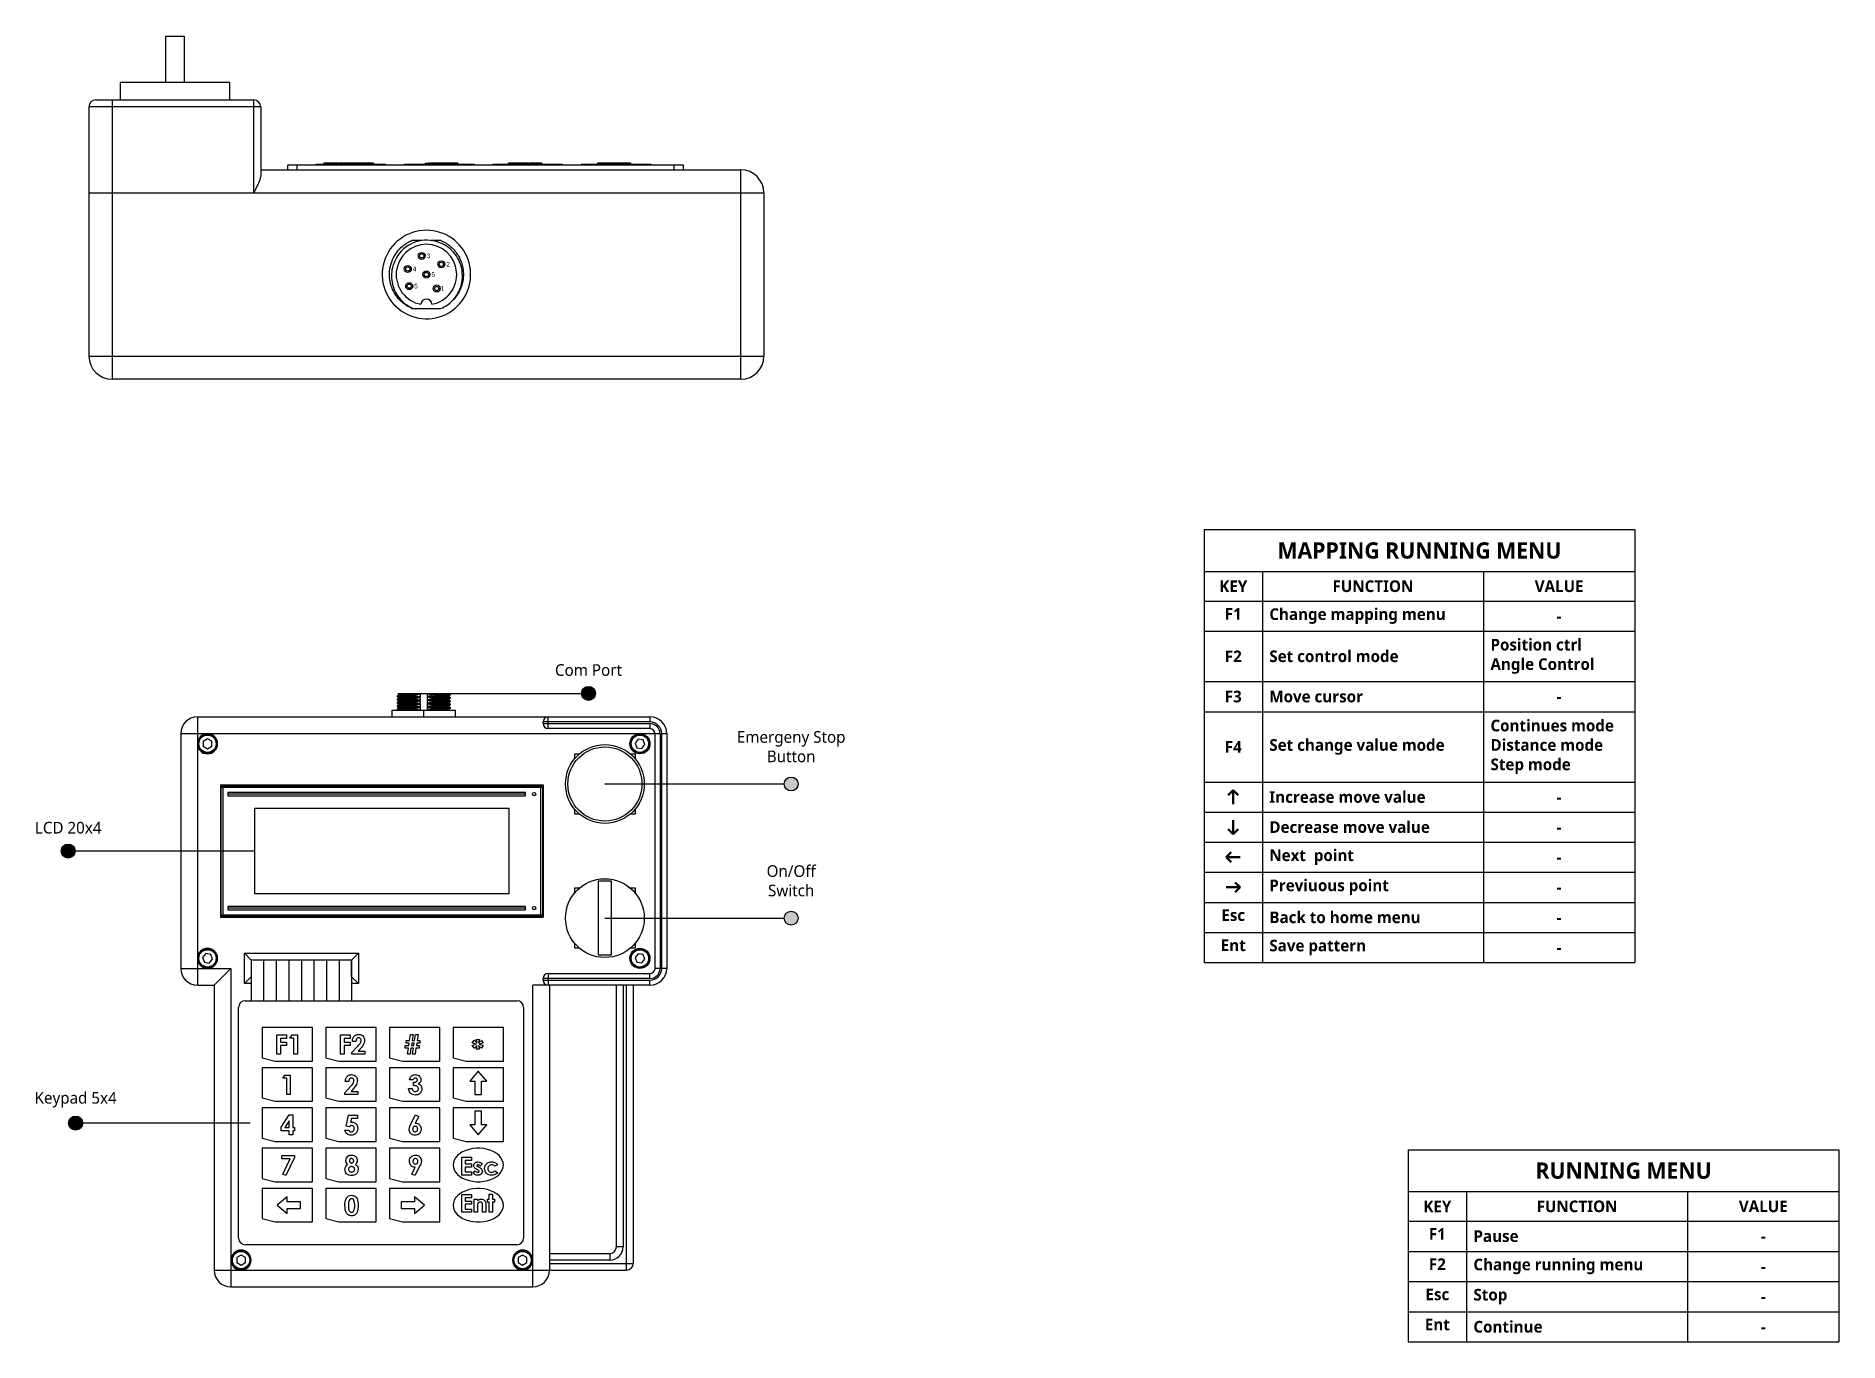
# Model space of a CAD drawing. Header units: millimetres. Extents: x 6 to 1086, y 5 to 917.
# Drawn here: x 36.6 to 423.8, y 636.6 to 917 of the extents above; entities that cross this region are included whole.
import ezdxf

# ---------------------------------------------------------------- set-up
doc = ezdxf.new("R2010")
doc.units = ezdxf.units.MM

msp = doc.modelspace()

# ---------------------------------------------------------------- texts
at = {"attachment_point": 5}
for s, width, heights, insert, char_height in [('4', 1.1552, [0], (117.89, 866.96), 1), ('3', 1.1552, [0], (120.89, 869.76), 1), ('2', 1.1552, [0], (125.09, 867.96), 1), ('5', 1.1552, [0], (118.19, 863.26), 1), ('5', 1.1552, [0], (121.89, 865.76), 1), ('1', 1.1552, [0], (123.89, 862.76), 1), ('{\\fYu Gothic UI|b0|i0|c0|p34;Com Port}', 24.2578, [3.85], (155.25, 780.82), 2.5), ('\\pxqc;{\\fYu Gothic UI|b0|i0|c0|p34;Emergeny Stop\\P\\pq*;Button}', 40.2693, [11.84], (198.78, 764.36), 2.5), ('{\\fYu Gothic UI|b0|i0|c0|p34;LCD 20x4}', 24.2578, [3.85], (43.5, 746.96), 2.5), ('{\\fYu Gothic UI|b0|i0|c0|p34;On/Off\\PSwitch}', 17.0955, [11.84], (198.78, 735.56), 2.5), ('{\\fYu Gothic UI|b0|i0|c0|p34;Keypad 5x4}', 24.2578, [3.85], (45.1, 688.55), 2.5)]:
    msp.add_mtext_dynamic_manual_height_columns(s, width=width, gutter_width=17.5, heights=heights, dxfattribs=dict(at, insert=insert, char_height=char_height))

# ---------------------------------------------------------------- blocks, each defined once
blk = doc.blocks.new('*T9')
at = {"color": 0, "linetype": 'ByBlock', "lineweight": -2, "transparency": 16777216}
for p, q in [((0, 0), (92.5, 0)), ((0, 0), (0, -41.27)), ((92.5, 0), (92.5, -41.27)), ((0, -9), (92.5, -9)), ((12.5, -9), (12.5, -41.27)), ((60, -9), (60, -41.27)), ((0, -15.33), (92.5, -15.33)), ((0, -21.82), (92.5, -21.82)), ((0, -28.3), (92.5, -28.3)), ((0, -34.78), (92.5, -34.78)), ((0, -41.27), (92.5, -41.27))]:
    blk.add_line(p, q, dxfattribs=at)
at = {"color": 0, "transparency": 16777216}
for s, insert, char_height, width, attachment_point in [('{\\fYu Gothic UI Semibold|b0|i0|c0|p34;RUNNING MENU}', (46.25, -4.5), 3.5, 89.5, 5), ('{\\fYu Gothic UI Semibold|b0|i0|c0|p34;KEY}', (6.25, -12.17), 2.5, 9.5, 5), ('{\\fYu Gothic UI Semibold|b0|i0|c0|p34;FUNCTION}', (36.25, -12.17), 2.5, 44.5, 5), ('{\\fYu Gothic UI Semibold|b0|i0|c0|p34;VALUE}', (76.25, -12.17), 2.5, 29.5, 5), ('{\\fYu Gothic UI Semibold|b0|i0|c0|p34;F1}', (6.25, -16.83), 2.5, 9.5, 2), ('{\\fYu Gothic UI Semibold|b0|i0|c0|p34;Pause}', (14, -18.57), 2.5, 44.5, 4), ('{\\fYu Gothic UI Semibold|b0|i0|c0|p34;-}', (76.25, -18.57), 2.5, 29.5, 5), ('{\\fYu Gothic UI Semibold|b0|i0|c0|p34;Change running menu}', (14, -25.06), 2.5, 44.5, 4), ('{\\fYu Gothic UI Semibold|b0|i0|c0|p34;F2}', (6.25, -23.32), 2.5, 9.5, 2), ('{\\fYu Gothic UI Semibold|b0|i0|c0|p34;-}', (76.25, -25.06), 2.5, 29.5, 5), ('{\\fYu Gothic UI Semibold|b0|i0|c0|p34;Esc}', (6.25, -29.8), 2.5, 9.5, 2), ('{\\fYu Gothic UI Semibold|b0|i0|c0|p34;Stop}', (14, -31.54), 2.5, 44.5, 4), ('{\\fYu Gothic UI Semibold|b0|i0|c0|p34;-}', (76.25, -31.54), 2.5, 29.5, 5), ('{\\fYu Gothic UI Semibold|b0|i0|c0|p34;Ent}', (6.25, -36.28), 2.5, 9.5, 2), ('{\\fYu Gothic UI Semibold|b0|i0|c0|p34;Continue}', (14, -38.02), 2.5, 44.5, 4), ('{\\fYu Gothic UI Semibold|b0|i0|c0|p34;-}', (76.25, -38.02), 2.5, 29.5, 5)]:
    blk.add_mtext(s, dxfattribs=dict(at, insert=insert, char_height=char_height, width=width, attachment_point=attachment_point))
blk = doc.blocks.new('*T10')
at = {"color": 0, "linetype": 'ByBlock', "lineweight": -2, "transparency": 16777216}
for p, q in [((0, 0), (92.5, 0)), ((0, 0), (0, -92.96)), ((92.5, 0), (92.5, -92.96)), ((0, -9), (92.5, -9)), ((12.5, -9), (12.5, -92.96)), ((60, -9), (60, -92.96)), ((0, -15.33), (92.5, -15.33)), ((0, -21.82), (92.5, -21.82)), ((0, -32.61), (92.5, -32.61)), ((0, -39.11), (92.5, -39.11)), ((0, -54.2), (92.5, -54.2)), ((0, -60.66), (92.5, -60.66)), ((0, -67.12), (92.5, -67.12)), ((0, -73.58), (92.5, -73.58)), ((0, -80.04), (92.5, -80.04)), ((0, -86.5), (92.5, -86.5)), ((0, -92.96), (92.5, -92.96))]:
    blk.add_line(p, q, dxfattribs=at)
at = {"color": 0, "transparency": 16777216}
for s, insert, char_height, width, attachment_point in [('{\\fYu Gothic UI Semibold|b0|i0|c0|p34;MAPPING RUNNING MENU}', (46.25, -4.5), 3.5, 89.5, 5), ('{\\fYu Gothic UI Semibold|b0|i0|c0|p34;KEY}', (6.25, -12.17), 2.5, 9.5, 5), ('{\\fYu Gothic UI Semibold|b0|i0|c0|p34;FUNCTION}', (36.25, -12.17), 2.5, 44.5, 5), ('{\\fYu Gothic UI Semibold|b0|i0|c0|p34;VALUE}', (76.25, -12.17), 2.5, 29.5, 5), ('{\\fYu Gothic UI Semibold|b0|i0|c0|p34;F1}', (6.25, -16.83), 2.5, 9.5, 2), ('{\\fYu Gothic UI Semibold|b0|i0|c0|p34;Change mapping menu}', (14, -18.57), 2.5, 44.5, 4), ('{\\fYu Gothic UI Semibold|b0|i0|c0|p34;-}', (76.25, -18.57), 2.5, 29.5, 5), ('{\\fYu Gothic UI Semibold|b0|i0|c0|p34;F2}', (6.25, -27.21), 2.5, 9.5, 5), ('{\\fYu Gothic UI Semibold|b0|i0|c0|p34;Set control mode}', (14, -27.21), 2.5, 44.5, 4), ('{\\fYu Gothic UI Semibold|b0|i0|c0|p34;Position ctrl Angle Control}', (61.5, -27.21), 2.5, 29.5, 4), ('{\\fYu Gothic UI Semibold|b0|i0|c0|p34;F3}', (6.25, -35.86), 2.5, 9.5, 5), ('{\\fYu Gothic UI Semibold|b0|i0|c0|p34;Move cursor}', (14, -35.86), 2.5, 44.5, 4), ('{\\fYu Gothic UI Semibold|b0|i0|c0|p34;-}', (76.25, -35.86), 2.5, 29.5, 5), ('{\\fYu Gothic UI Semibold|b0|i0|c0|p34;Continues mode Distance mode Step mode}', (61.5, -46.66), 2.5, 29.5, 4), ('{\\fYu Gothic UI Semibold|b0|i0|c0|p34;F4}', (6.25, -46.66), 2.5, 9.5, 5), ('{\\fYu Gothic UI Semibold|b0|i0|c0|p34;Set change value mode}', (14, -46.66), 2.5, 44.5, 4), ('{\\fYu Gothic UI Semibold|b0|i0|c0|p34;Increase move value}', (14, -57.43), 2.5, 44.5, 4), ('{\\fYu Gothic UI Semibold|b0|i0|c0|p34;-}', (76.25, -57.43), 2.5, 29.5, 5), ('{\\fYu Gothic UI Semibold|b0|i0|c0|p34;Decrease move value}', (14, -63.89), 2.5, 44.5, 4), ('{\\fYu Gothic UI Semibold|b0|i0|c0|p34;-}', (76.25, -63.89), 2.5, 29.5, 5), ('{\\fYu Gothic UI Semibold|b0|i0|c0|p34;Next  point}', (14, -70.35), 2.5, 44.5, 4), ('{\\fYu Gothic UI Semibold|b0|i0|c0|p34;-}', (76.25, -70.35), 2.5, 29.5, 5), ('{\\fYu Gothic UI Semibold|b0|i0|c0|p34;Previuous point}', (14, -76.81), 2.5, 44.5, 4), ('{\\fYu Gothic UI Semibold|b0|i0|c0|p34;-}', (76.25, -76.81), 2.5, 29.5, 5), ('{\\fYu Gothic UI Semibold|b0|i0|c0|p34;Esc}', (6.25, -81.54), 2.5, 9.5, 2), ('{\\fYu Gothic UI Semibold|b0|i0|c0|p34;Back to home menu}', (14, -83.27), 2.5, 44.5, 4), ('{\\fYu Gothic UI Semibold|b0|i0|c0|p34;-}', (76.25, -83.27), 2.5, 29.5, 5), ('{\\fYu Gothic UI Semibold|b0|i0|c0|p34;Ent}', (6.25, -88), 2.5, 9.5, 2), ('{\\fYu Gothic UI Semibold|b0|i0|c0|p34;Save pattern}', (14, -89.73), 2.5, 44.5, 4), ('{\\fYu Gothic UI Semibold|b0|i0|c0|p34;-}', (76.25, -89.73), 2.5, 29.5, 5)]:
    blk.add_mtext(s, dxfattribs=dict(at, insert=insert, char_height=char_height, width=width, attachment_point=attachment_point))

# ---------------------------------------------------------------- hatches: boundary and pattern name
h = msp.add_hatch(color=256)
h.dxf.hatch_style = 1
h.paths.add_polyline_path([(153.75, 775.82, 1), (156.75, 775.82, 1)])
h = msp.add_hatch(color=256)
h.dxf.hatch_style = 1
h.paths.add_polyline_path([(200.28, 727.56, 1), (197.28, 727.56, 1)])
h.paths.add_polyline_path([(197.28, 756.36, 1), (200.28, 756.36, 1)])
h = msp.add_hatch(color=256)
h.dxf.hatch_style = 1
h.paths.add_polyline_path([(42, 741.96, 1), (45, 741.96, 1)])
h = msp.add_hatch(color=256)
h.dxf.hatch_style = 1
h.paths.add_polyline_path([(43.6, 683.55, 1), (46.6, 683.55, 1)])

# ---------------------------------------------------------------- linework, layer by layer
at = {"color": 7, "linetype": 'Continuous', "lineweight": 25}
for p, q in [((64.39, 916.96), (64.39, 906.96)), ((64.39, 916.96), (68.39, 916.96)), ((68.39, 916.96), (68.39, 906.96)), ((54.64, 906.96), (54.64, 903.26)), ((78.14, 906.96), (54.64, 906.96)), ((78.14, 906.96), (78.14, 903.26)), ((49.44, 903.26), (83.34, 903.26)), ((52.94, 903.26), (52.94, 843.26)), ((83.34, 883.26), (83.34, 903.26)), ((84.84, 901.76), (47.94, 901.76)), ((47.94, 901.76), (47.94, 848.26)), ((84.84, 901.76), (84.84, 886.83)), ((84.84, 888.26), (187.94, 888.26)), ((90.67, 888.26), (90.67, 889.26)), ((175.67, 889.26), (90.67, 889.26)), ((92.67, 888.26), (92.67, 889.26)), ((96.67, 889.49), (96.67, 889.26)), ((96.67, 889.46), (111.67, 889.46)), ((98.4, 889.66), (98.4, 889.46)), ((100.06, 889.66), (99.96, 889.66)), ((100.14, 889.66), (100.14, 889.46)), ((109.06, 889.66), (101.67, 889.66)), ((101.67, 889.66), (101.67, 889.46)), ((102.73, 889.66), (102.73, 889.46)), ((103.19, 889.66), (103.19, 889.46)), ((103.85, 889.66), (103.85, 889.46)), ((104.82, 889.66), (104.82, 889.46)), ((105.42, 889.66), (105.42, 889.46)), ((105.94, 889.66), (105.94, 889.46)), ((106.67, 889.66), (106.67, 889.46)), ((109.06, 889.66), (109.06, 889.46)), ((111.67, 889.49), (111.67, 889.26)), ((115.67, 889.46), (115.67, 889.26)), ((115.67, 889.46), (130.67, 889.46)), ((120.17, 889.66), (120.17, 889.46)), ((120.17, 889.66), (120.9, 889.66)), ((120.99, 889.66), (120.99, 889.46)), ((121.14, 889.66), (120.99, 889.66)), ((121.29, 889.66), (121.29, 889.46)), ((127.17, 889.66), (121.61, 889.66)), ((121.61, 889.66), (121.61, 889.46)), ((122.13, 889.66), (122.13, 889.46)), ((122.88, 889.66), (122.88, 889.46)), ((123.15, 889.66), (123.15, 889.46)), ((123.63, 889.66), (123.63, 889.46)), ((124.38, 889.66), (124.38, 889.46)), ((124.65, 889.66), (124.65, 889.46)), ((125.72, 889.66), (125.72, 889.46)), ((125.94, 889.66), (125.94, 889.46)), ((127.17, 889.66), (127.17, 889.46)), ((130.67, 889.46), (130.67, 889.26)), ((134.67, 889.46), (134.67, 889.26)), ((134.67, 889.46), (149.67, 889.46)), ((138.01, 889.66), (138.01, 889.46)), ((138.08, 889.66), (138.08, 889.46)), ((139.83, 889.66), (139.83, 889.46)), ((141.74, 889.66), (141.74, 889.46)), ((141.89, 889.66), (141.82, 889.66)), ((141.89, 889.66), (141.89, 889.46)), ((141.96, 889.66), (141.96, 889.46)), ((142.29, 889.66), (141.96, 889.66)), ((142.41, 889.66), (142.41, 889.46)), ((145.24, 889.66), (142.41, 889.66)), ((145.24, 889.66), (145.24, 889.46)), ((149.67, 889.46), (149.67, 889.26)), ((153.67, 889.46), (168.67, 889.46)), ((153.67, 889.46), (153.67, 889.26)), ((164.24, 889.66), (157.17, 889.66)), ((157.17, 889.66), (157.17, 889.46)), ((158.12, 889.66), (158.12, 889.46)), ((159.74, 889.66), (159.74, 889.46)), ((160.36, 889.66), (160.36, 889.46)), ((161.41, 889.66), (161.41, 889.46)), ((164.24, 889.66), (164.24, 889.46)), ((168.67, 889.46), (168.67, 889.26)), ((173.67, 888.26), (173.67, 889.26)), ((175.67, 888.26), (175.67, 889.26)), ((187.94, 843.26), (187.94, 888.26)), ((192.94, 883.26), (47.94, 883.26)), ((192.94, 883.26), (192.94, 848.26)), ((119.43, 873.06), (117.32, 873.06)), ((123.57, 873.06), (121.46, 873.06)), ((119.89, 869.76), (120.19, 869.76)), ((124.09, 867.96), (124.39, 867.96)), ((116.89, 866.96), (117.19, 866.96)), ((120.89, 865.76), (121.19, 865.76)), ((117.19, 863.26), (117.49, 863.26)), ((123.09, 862.76), (123.39, 862.76)), ((117.31, 858.46), (123.57, 858.46)), ((47.94, 848.26), (192.94, 848.26)), ((187.94, 843.26), (52.94, 843.26)), ((114.14, 775.26), (114.14, 775.17)), ((114.14, 774.54), (114.14, 774.45)), ((114.56, 775.51), (114.15, 775.27)), ((114.15, 775.17), (114.55, 774.94)), ((114.56, 774.79), (114.15, 774.55)), ((114.3, 775.8), (114.56, 775.65)), ((114.55, 775.66), (114.55, 775.5)), ((114.55, 774.94), (114.55, 774.78)), ((117.61, 775.4), (119.13, 775.67)), ((117.61, 775.31), (117.61, 775.4)), ((119.13, 775.1), (117.61, 775.31)), ((117.61, 774.68), (119.13, 774.95)), ((117.61, 774.59), (117.61, 774.68)), ((119.13, 774.38), (117.61, 774.59)), ((118.38, 775.8), (124.51, 775.8)), ((119.13, 775.67), (119.13, 775.1)), ((119.13, 774.95), (119.13, 774.38)), ((120.59, 775.7), (120.59, 775.13)), ((120.59, 775.7), (122.11, 775.49)), ((122.11, 775.4), (120.59, 775.13)), ((120.59, 774.98), (120.59, 774.41)), ((120.59, 774.98), (122.11, 774.77)), ((122.11, 774.68), (120.59, 774.41)), ((122.11, 775.49), (122.11, 775.4)), ((122.11, 774.77), (122.11, 774.68)), ((125.16, 775.29), (125.57, 775.53)), ((125.16, 774.57), (125.57, 774.81)), ((125.17, 775.14), (125.17, 775.3)), ((125.57, 774.91), (125.17, 775.14)), ((125.17, 774.42), (125.17, 774.58)), ((125.57, 775.63), (125.25, 775.82)), ((125.58, 775.53), (125.58, 775.62)), ((125.58, 774.81), (125.58, 774.9)), ((71.26, 770.76), (168.46, 770.76)), ((71.26, 770.76), (71.26, 713.16)), ((113.02, 772.2), (113.02, 770.76)), ((113.02, 772.2), (126.7, 772.2)), ((114.14, 773.82), (114.14, 773.73)), ((114.14, 773.1), (114.14, 773.01)), ((114.14, 772.38), (114.14, 772.29)), ((114.15, 774.45), (114.55, 774.22)), ((114.56, 774.07), (114.15, 773.83)), ((114.15, 773.73), (114.55, 773.5)), ((114.56, 773.35), (114.15, 773.11)), ((114.15, 773.01), (114.55, 772.78)), ((114.56, 772.63), (114.15, 772.39)), ((114.15, 772.29), (114.31, 772.2)), ((114.55, 774.22), (114.55, 774.06)), ((114.55, 773.5), (114.55, 773.34)), ((114.55, 772.78), (114.55, 772.62)), ((117.61, 773.96), (119.13, 774.23)), ((117.61, 773.87), (117.61, 773.96)), ((119.13, 773.66), (117.61, 773.87)), ((117.61, 773.24), (119.13, 773.51)), ((117.61, 773.15), (117.61, 773.24)), ((119.13, 772.94), (117.61, 773.15)), ((117.61, 772.52), (119.13, 772.79)), ((117.61, 772.43), (117.61, 772.52)), ((119.13, 772.22), (117.61, 772.43)), ((118.38, 772.2), (119.13, 772.22)), ((119.13, 774.23), (119.13, 773.66)), ((119.13, 773.51), (119.13, 772.94)), ((119.13, 772.79), (119.13, 772.22)), ((119.86, 770.76), (119.86, 772.2)), ((120.59, 774.26), (120.59, 773.69)), ((120.59, 774.26), (122.11, 774.05)), ((122.11, 773.96), (120.59, 773.69)), ((120.59, 773.54), (120.59, 772.97)), ((120.59, 773.54), (122.11, 773.33)), ((122.11, 773.24), (120.59, 772.97)), ((120.59, 772.82), (120.59, 772.25)), ((120.59, 772.82), (122.11, 772.61)), ((122.11, 772.52), (120.59, 772.25)), ((122.11, 774.05), (122.11, 773.96)), ((122.11, 773.33), (122.11, 773.24)), ((122.11, 772.61), (122.11, 772.52)), ((125.16, 773.85), (125.57, 774.09)), ((125.16, 773.13), (125.58, 773.37)), ((125.16, 772.41), (125.58, 772.65)), ((125.57, 774.19), (125.17, 774.42)), ((125.17, 773.7), (125.17, 773.86)), ((125.58, 773.47), (125.17, 773.7)), ((125.17, 772.98), (125.17, 773.14)), ((125.58, 772.75), (125.17, 772.98)), ((125.17, 772.26), (125.17, 772.41)), ((125.26, 772.21), (125.17, 772.26)), ((125.58, 774.09), (125.58, 774.18)), ((125.58, 773.37), (125.58, 773.46)), ((125.58, 772.65), (125.58, 772.74)), ((126.7, 770.76), (126.7, 772.2)), ((146.57, 768.24), (146.57, 770.76)), ((168.46, 770.76), (168.46, 769.68)), ((170.62, 767.16), (67.66, 767.16)), ((67.66, 767.16), (67.66, 716.76)), ((168.46, 769.68), (145.49, 769.68)), ((145.49, 769.32), (145.49, 769.68)), ((145.49, 769.32), (168.46, 769.32)), ((168.46, 768.24), (146.57, 768.24)), ((168.46, 769.32), (168.46, 768.24)), ((169.54, 716.76), (169.54, 767.16)), ((170.62, 767.16), (170.62, 716.76)), ((172.06, 767.16), (170.98, 767.16)), ((170.98, 716.76), (170.98, 767.16)), ((172.06, 767.16), (172.06, 716.76)), ((73.4, 766.08), (72.48, 765.52)), ((72.48, 765.52), (72.51, 764.45)), ((72.51, 764.45), (73.45, 763.93)), ((74.34, 765.56), (73.4, 766.08)), ((73.45, 763.93), (74.36, 764.49)), ((74.36, 764.49), (74.34, 765.56)), ((152.3, 761.8), (152.3, 762.84)), ((152.3, 762.84), (153.34, 762.84)), ((164.22, 762.84), (165.26, 762.84)), ((165.91, 766), (165.24, 765.16)), ((165.24, 765.16), (165.64, 764.16)), ((165.26, 762.84), (165.26, 761.8)), ((165.64, 764.16), (166.7, 764.01)), ((166.97, 765.85), (165.91, 766)), ((166.7, 764.01), (167.36, 764.85)), ((167.36, 764.85), (166.97, 765.85)), ((76.23, 756.15), (76.23, 727.78)), ((76.23, 756.15), (145.49, 756.15)), ((145.35, 755.64), (76.37, 755.64)), ((76.37, 728.28), (76.37, 755.64)), ((76.73, 756), (76.73, 727.92)), ((76.73, 756), (144.99, 756)), ((144.99, 727.92), (144.99, 756)), ((145.35, 755.64), (145.35, 728.28)), ((145.49, 756.15), (145.49, 727.78)), ((141.75, 754.56), (77.81, 754.56)), ((77.81, 754.56), (77.81, 753.84)), ((141.75, 754.2), (77.81, 754.2)), ((77.81, 753.84), (141.75, 753.84)), ((141.75, 753.84), (141.75, 754.56)), ((138.22, 751.11), (83.5, 751.11)), ((83.5, 751.11), (83.5, 732.82)), ((138.22, 732.82), (138.22, 751.11)), ((152.3, 749.88), (152.3, 750.93)), ((153.34, 749.88), (152.3, 749.88)), ((165.26, 749.88), (164.22, 749.88)), ((165.26, 750.93), (165.26, 749.88)), ((83.5, 732.82), (138.22, 732.82)), ((152.3, 733), (152.3, 734.04)), ((152.3, 734.04), (153.34, 734.04)), ((164.22, 734.04), (165.26, 734.04)), ((165.26, 734.04), (165.26, 733)), ((76.37, 728.28), (145.35, 728.28)), ((77.81, 730.08), (77.81, 729.36)), ((141.75, 730.08), (77.81, 730.08)), ((141.75, 729.72), (77.81, 729.72)), ((77.81, 729.36), (141.75, 729.36)), ((141.75, 729.36), (141.75, 730.08)), ((76.23, 727.78), (145.49, 727.78)), ((144.99, 727.92), (76.73, 727.92)), ((152.3, 721.08), (152.3, 722.13)), ((153.34, 721.08), (152.3, 721.08)), ((165.26, 721.08), (164.22, 721.08)), ((165.26, 722.13), (165.26, 721.08)), ((67.66, 716.76), (78.46, 716.76)), ((73.05, 719.93), (72.36, 719.1)), ((72.36, 719.1), (72.74, 718.1)), ((72.74, 718.1), (73.8, 717.92)), ((74.1, 719.75), (73.05, 719.93)), ((73.8, 717.92), (74.48, 718.75)), ((74.48, 718.75), (74.1, 719.75)), ((78.46, 716.76), (74.86, 713.16)), ((78.46, 716.76), (78.46, 648.36)), ((81.34, 713.52), (81.34, 720)), ((81.34, 720), (105.82, 720)), ((81.34, 720), (82.78, 718.56)), ((104.38, 718.56), (82.78, 718.56)), ((82.78, 718.56), (82.78, 714.96)), ((105.82, 720), (104.38, 718.56)), ((104.38, 714.96), (104.38, 718.56)), ((105.82, 720), (105.82, 713.52)), ((165.91, 719.92), (165.24, 719.08)), ((165.24, 719.08), (165.64, 718.08)), ((165.64, 718.08), (166.7, 717.93)), ((166.97, 719.77), (165.91, 719.92)), ((166.7, 717.93), (167.36, 718.77)), ((167.36, 718.77), (166.97, 719.77)), ((170.62, 716.76), (169.54, 716.76)), ((172.06, 716.76), (170.98, 716.76)), ((71.26, 713.16), (74.86, 713.16)), ((74.86, 713.16), (74.86, 651.96)), ((82.78, 714.96), (81.34, 713.52)), ((82.78, 713.52), (81.34, 713.52)), ((104.38, 714.96), (105.82, 713.52)), ((105.82, 713.52), (104.38, 713.52)), ((168.46, 713.16), (143.26, 713.16)), ((143.26, 648.36), (143.26, 713.16)), ((168.46, 714.6), (145.49, 714.6)), ((145.49, 714.24), (145.49, 714.6)), ((145.49, 714.24), (168.46, 714.24)), ((146.57, 715.68), (146.57, 713.16)), ((146.57, 715.68), (168.46, 715.68)), ((146.86, 713.16), (146.86, 651.96)), ((161.26, 657), (161.26, 713.16)), ((162.7, 713.16), (162.7, 657)), ((163.42, 651.96), (163.42, 713.16)), ((164.86, 713.16), (164.86, 653.4)), ((168.46, 714.6), (168.46, 715.68)), ((168.46, 713.16), (168.46, 714.24)), ((81.54, 709.83), (139.86, 709.83)), ((80.1, 658.85), (80.1, 708.39)), ((141.3, 708.39), (141.3, 658.85)), ((95.94, 704.07), (85.14, 704.07)), ((85.14, 704.07), (85.14, 697.59)), ((88.32, 698.31), (88.32, 702.5)), ((88.32, 702.5), (90.37, 702.5)), ((90.37, 701.74), (89.08, 701.74)), ((89.08, 701.74), (89.08, 700.94)), ((89.08, 700.94), (90.37, 700.94)), ((90.37, 702.5), (90.37, 701.74)), ((90.37, 700.94), (90.37, 700.19)), ((91.12, 701.8), (91.57, 702.5)), ((91.98, 701.8), (91.12, 701.8)), ((91.57, 702.5), (92.73, 702.5)), ((91.98, 698.31), (91.98, 701.8)), ((92.73, 702.5), (92.73, 698.31)), ((95.94, 696.87), (95.94, 704.07)), ((109.62, 704.07), (98.82, 704.07)), ((98.82, 704.07), (98.82, 697.59)), ((102, 702.5), (104.05, 702.5)), ((102, 698.31), (102, 702.5)), ((104.05, 701.74), (102.76, 701.74)), ((102.76, 701.74), (102.76, 700.94)), ((102.76, 700.94), (104.05, 700.94)), ((104.05, 702.5), (104.05, 701.74)), ((104.05, 700.94), (104.05, 700.19)), ((105.28, 701.1), (104.53, 701.1)), ((109.62, 696.87), (109.62, 704.07)), ((112.5, 704.07), (112.5, 697.59)), ((123.3, 704.07), (112.5, 704.07)), ((116.06, 700.72), (116.06, 701.31)), ((116.06, 701.31), (116.83, 701.31)), ((116.83, 701.31), (117.03, 702.6)), ((117.03, 702.6), (117.57, 702.6)), ((117.57, 702.6), (117.37, 701.31)), ((117.37, 701.31), (117.91, 701.31)), ((117.91, 701.31), (118.11, 702.6)), ((118.11, 702.6), (118.65, 702.6)), ((118.65, 702.6), (118.45, 701.31)), ((118.45, 701.31), (119.02, 701.31)), ((119.02, 701.31), (119.02, 700.72)), ((123.3, 696.87), (123.3, 704.07)), ((126.18, 704.07), (126.18, 697.59)), ((136.98, 704.07), (126.18, 704.07)), ((130.3, 700.72), (130.68, 701.32)), ((130.68, 701.32), (131.32, 700.72)), ((131.11, 701.52), (131.81, 701.52)), ((131.32, 700.72), (131.11, 701.52)), ((131.81, 701.52), (131.63, 700.72)), ((131.63, 700.72), (132.28, 701.29)), ((132.28, 701.29), (132.61, 700.72)), ((136.98, 696.87), (136.98, 704.07)), ((85.14, 697.59), (87.93, 696.87)), ((89.08, 698.31), (88.32, 698.31)), ((90.37, 700.19), (89.08, 700.19)), ((89.08, 700.19), (89.08, 698.31)), ((92.73, 698.31), (91.98, 698.31)), ((98.82, 697.59), (101.61, 696.87)), ((102.76, 698.31), (102, 698.31)), ((104.05, 700.19), (102.76, 700.19)), ((102.76, 700.19), (102.76, 698.31)), ((104.42, 698.69), (105.66, 700.01)), ((104.42, 698.31), (104.42, 698.69)), ((107.22, 698.31), (104.42, 698.31)), ((106.24, 699.51), (105.81, 699)), ((105.81, 699), (107.22, 699)), ((107.22, 699), (107.22, 698.31)), ((112.5, 697.59), (115.29, 696.87)), ((115.9, 699.65), (115.9, 700.24)), ((115.9, 700.24), (116.67, 700.24)), ((116.58, 699.65), (115.9, 699.65)), ((116.75, 700.72), (116.06, 700.72)), ((116.38, 698.31), (116.58, 699.65)), ((116.92, 698.31), (116.38, 698.31)), ((116.67, 700.24), (116.75, 700.72)), ((117.12, 699.65), (116.92, 698.31)), ((117.66, 699.65), (117.12, 699.65)), ((117.29, 700.72), (117.21, 700.24)), ((117.21, 700.24), (117.75, 700.24)), ((117.82, 700.72), (117.29, 700.72)), ((117.46, 698.31), (117.66, 699.65)), ((118, 698.31), (117.46, 698.31)), ((117.75, 700.24), (117.82, 700.72)), ((118.2, 699.65), (118, 698.31)), ((118.86, 699.65), (118.2, 699.65)), ((118.36, 700.72), (118.29, 700.24)), ((118.29, 700.24), (118.86, 700.24)), ((119.02, 700.72), (118.36, 700.72)), ((118.86, 700.24), (118.86, 699.65)), ((126.18, 697.59), (128.97, 696.87)), ((131.16, 700.48), (130.3, 700.72)), ((130.3, 700.23), (131.16, 700.48)), ((130.68, 699.65), (130.3, 700.23)), ((131.32, 700.23), (130.68, 699.65)), ((131.11, 699.43), (131.32, 700.23)), ((131.81, 699.43), (131.11, 699.43)), ((132.24, 699.65), (131.61, 700.23)), ((131.61, 700.23), (131.81, 699.43)), ((132.61, 700.72), (131.75, 700.48)), ((131.75, 700.48), (132.61, 700.23)), ((132.61, 700.23), (132.24, 699.65)), ((85.14, 695.43), (85.14, 688.95)), ((95.94, 695.43), (85.14, 695.43)), ((87.93, 696.87), (95.94, 696.87)), ((89.58, 693.16), (90.03, 693.86)), ((90.44, 693.16), (89.58, 693.16)), ((90.03, 693.86), (91.2, 693.86)), ((90.44, 689.67), (90.44, 693.16)), ((91.2, 693.86), (91.2, 689.67)), ((95.94, 688.23), (95.94, 695.43)), ((109.62, 695.43), (98.82, 695.43)), ((98.82, 695.43), (98.82, 688.95)), ((101.61, 696.87), (109.62, 696.87)), ((109.62, 688.23), (109.62, 695.43)), ((123.3, 695.43), (112.5, 695.43)), ((112.5, 695.43), (112.5, 688.95)), ((115.29, 696.87), (123.3, 696.87)), ((123.3, 688.23), (123.3, 695.43)), ((126.18, 695.43), (126.18, 688.95)), ((136.98, 695.43), (126.18, 695.43)), ((128.97, 696.87), (136.98, 696.87)), ((131.58, 694.71), (129.78, 692.55)), ((133.38, 692.55), (131.58, 694.71)), ((136.98, 688.23), (136.98, 695.43)), ((91.2, 689.67), (90.44, 689.67)), ((102.89, 690.05), (104.13, 691.37)), ((102.89, 689.67), (102.89, 690.05)), ((105.68, 689.67), (102.89, 689.67)), ((103.75, 692.46), (103, 692.46)), ((104.71, 690.87), (104.27, 690.36)), ((104.27, 690.36), (105.68, 690.36)), ((105.68, 690.36), (105.68, 689.67)), ((116.62, 690.96), (117.37, 690.96)), ((117.59, 692.84), (116.84, 692.84)), ((117.7, 691.6), (117.7, 692.3)), ((129.78, 692.55), (130.86, 692.55)), ((130.86, 692.55), (130.86, 689.67)), ((130.86, 689.67), (132.3, 689.67)), ((132.3, 692.55), (133.38, 692.55)), ((132.3, 689.67), (132.3, 692.55)), ((85.14, 688.95), (87.93, 688.23)), ((85.14, 686.79), (85.14, 680.31)), ((95.94, 686.79), (85.14, 686.79)), ((87.93, 688.23), (95.94, 688.23)), ((95.94, 679.59), (95.94, 686.79)), ((98.82, 688.95), (101.61, 688.23)), ((98.82, 686.79), (98.82, 680.31)), ((109.62, 686.79), (98.82, 686.79)), ((101.61, 688.23), (109.62, 688.23)), ((109.62, 679.59), (109.62, 686.79)), ((112.5, 688.95), (115.29, 688.23)), ((123.3, 686.79), (112.5, 686.79)), ((112.5, 686.79), (112.5, 680.31)), ((115.29, 688.23), (123.3, 688.23)), ((123.3, 679.59), (123.3, 686.79)), ((126.18, 688.95), (128.97, 688.23)), ((136.98, 686.79), (126.18, 686.79)), ((126.18, 686.79), (126.18, 680.31)), ((128.97, 688.23), (136.98, 688.23)), ((132.3, 686.07), (130.86, 686.07)), ((130.86, 686.07), (130.86, 683.19)), ((132.3, 683.19), (132.3, 686.07)), ((136.98, 679.59), (136.98, 686.79)), ((89.21, 682.65), (90.95, 685.32)), ((89.21, 681.89), (89.21, 682.65)), ((90.98, 681.89), (89.21, 681.89)), ((90.98, 684.01), (90.05, 682.58)), ((90.05, 682.58), (90.98, 682.58)), ((90.95, 685.32), (91.73, 685.32)), ((90.98, 682.58), (90.98, 684.01)), ((90.98, 681.03), (90.98, 681.89)), ((91.73, 685.32), (91.73, 682.58)), ((91.73, 682.58), (92.11, 682.58)), ((92.11, 681.89), (91.73, 681.89)), ((91.73, 681.89), (91.73, 681.03)), ((92.11, 682.58), (92.11, 681.89)), ((102.89, 682.05), (103.75, 682.05)), ((103.23, 682.89), (103.72, 685.22)), ((103.86, 682.75), (103.23, 682.89)), ((103.72, 685.22), (105.63, 685.22)), ((104.32, 684.52), (104.15, 683.73)), ((105.63, 684.52), (104.32, 684.52)), ((105.63, 685.22), (105.63, 684.52)), ((117.05, 683.23), (118.11, 685.32)), ((118.78, 684.99), (118.05, 683.55)), ((118.11, 685.32), (118.78, 684.99)), ((129.78, 683.19), (131.58, 681.03)), ((130.86, 683.19), (129.78, 683.19)), ((131.58, 681.03), (133.38, 683.19)), ((133.38, 683.19), (132.3, 683.19)), ((85.14, 680.31), (87.93, 679.59)), ((85.14, 678.15), (85.14, 671.67)), ((95.94, 678.15), (85.14, 678.15)), ((87.93, 679.59), (95.94, 679.59)), ((91.73, 681.03), (90.98, 681.03)), ((95.94, 670.95), (95.94, 678.15)), ((98.82, 680.31), (101.61, 679.59)), ((98.82, 678.15), (98.82, 671.67)), ((109.62, 678.15), (98.82, 678.15)), ((101.61, 679.59), (109.62, 679.59)), ((109.62, 670.95), (109.62, 678.15)), ((112.5, 680.31), (115.29, 679.59)), ((112.5, 678.15), (112.5, 671.67)), ((123.3, 678.15), (112.5, 678.15)), ((115.29, 679.59), (123.3, 679.59)), ((123.3, 670.95), (123.3, 678.15)), ((126.18, 680.31), (128.97, 679.59)), ((128.97, 679.59), (136.98, 679.59)), ((89.42, 675.88), (89.42, 676.58)), ((89.42, 676.58), (92.11, 676.58)), ((91.14, 675.88), (89.42, 675.88)), ((89.59, 672.61), (91.14, 675.88)), ((92.11, 676.19), (90.26, 672.28)), ((92.11, 676.58), (92.11, 676.19)), ((117.32, 672.61), (118.05, 674.05)), ((119.05, 674.37), (117.98, 672.28)), ((128.06, 676.2), (130.11, 676.2)), ((128.06, 672.39), (128.06, 676.2)), ((128.74, 675.51), (128.74, 674.78)), ((130.11, 675.51), (128.74, 675.51)), ((128.74, 674.78), (130.11, 674.78)), ((130.11, 674.1), (128.74, 674.1)), ((128.74, 674.1), (128.74, 673.07)), ((130.11, 676.2), (130.11, 675.51)), ((130.11, 674.78), (130.11, 674.1)), ((131.53, 674.19), (131.77, 674.06)), ((132.41, 674.74), (131.99, 674.29)), ((135.73, 674.6), (135.16, 674.29)), ((85.14, 671.67), (87.93, 670.95)), ((87.93, 670.95), (95.94, 670.95)), ((90.26, 672.28), (89.59, 672.61)), ((98.82, 671.67), (101.61, 670.95)), ((101.61, 670.95), (109.62, 670.95)), ((112.5, 671.67), (115.29, 670.95)), ((115.29, 670.95), (123.3, 670.95)), ((117.98, 672.28), (117.32, 672.61)), ((130.11, 672.39), (128.06, 672.39)), ((128.74, 673.07), (130.11, 673.07)), ((130.11, 673.07), (130.11, 672.39)), ((130.5, 672.81), (130.92, 673.27)), ((131.48, 673.49), (131.25, 673.61)), ((135.15, 673.27), (135.68, 672.9)), ((95.94, 669.51), (85.14, 669.51)), ((85.14, 669.51), (85.14, 663.03)), ((90.54, 667.71), (88.38, 665.91)), ((90.54, 666.63), (90.54, 667.71)), ((93.42, 666.63), (90.54, 666.63)), ((93.42, 665.19), (93.42, 666.63)), ((95.94, 662.31), (95.94, 669.51)), ((98.82, 669.51), (98.82, 663.03)), ((109.62, 669.51), (98.82, 669.51)), ((109.62, 662.31), (109.62, 669.51)), ((112.5, 669.51), (112.5, 663.03)), ((123.3, 669.51), (112.5, 669.51)), ((115.02, 666.63), (115.02, 665.19)), ((117.9, 666.63), (115.02, 666.63)), ((117.9, 667.71), (117.9, 666.63)), ((120.06, 665.91), (117.9, 667.71)), ((123.3, 662.31), (123.3, 669.51)), ((128.06, 664.41), (128.06, 668.22)), ((128.06, 668.22), (130.11, 668.22)), ((128.74, 667.53), (128.74, 666.8)), ((130.11, 667.53), (128.74, 667.53)), ((128.74, 666.8), (130.11, 666.8)), ((130.11, 666.12), (128.74, 666.12)), ((128.74, 666.12), (128.74, 665.09)), ((130.11, 668.22), (130.11, 667.53)), ((130.11, 666.8), (130.11, 666.12)), ((130.7, 667.19), (131.38, 667.19)), ((130.7, 664.41), (130.7, 667.19)), ((131.38, 667.19), (131.38, 666.9)), ((133.19, 666.23), (133.19, 664.41)), ((133.58, 667.19), (133.92, 667.19)), ((133.58, 666.6), (133.58, 667.19)), ((133.92, 666.6), (133.58, 666.6)), ((133.92, 668.31), (134.61, 668.31)), ((133.92, 667.19), (133.92, 668.31)), ((133.92, 664.41), (133.92, 666.6)), ((134.61, 668.31), (134.61, 667.19)), ((134.61, 667.19), (135.05, 667.19)), ((135.05, 666.6), (134.61, 666.6)), ((134.61, 666.6), (134.61, 664.41)), ((135.05, 667.19), (135.05, 666.6)), ((85.14, 663.03), (87.93, 662.31)), ((87.93, 662.31), (95.94, 662.31)), ((88.38, 665.91), (90.54, 664.11)), ((90.54, 665.19), (93.42, 665.19)), ((90.54, 664.11), (90.54, 665.19)), ((98.82, 663.03), (101.61, 662.31)), ((101.61, 662.31), (109.62, 662.31)), ((112.5, 663.03), (115.29, 662.31)), ((115.02, 665.19), (117.9, 665.19)), ((115.29, 662.31), (123.3, 662.31)), ((117.9, 664.11), (120.06, 665.91)), ((117.9, 665.19), (117.9, 664.11)), ((130.11, 664.41), (128.06, 664.41)), ((128.74, 665.09), (130.11, 665.09)), ((130.11, 665.09), (130.11, 664.41)), ((131.38, 664.41), (130.7, 664.41)), ((131.38, 665.51), (131.38, 664.41)), ((132.51, 664.41), (132.51, 665.62)), ((133.19, 664.41), (132.51, 664.41)), ((134.61, 664.41), (133.92, 664.41)), ((80.62, 655.2), (79.69, 654.66)), ((79.69, 654.66), (79.69, 653.59)), ((81.55, 654.66), (80.62, 655.2)), ((139.86, 657.41), (81.54, 657.41)), ((81.55, 653.59), (81.55, 654.66)), ((141.1, 655.2), (140.17, 654.66)), ((140.17, 654.66), (140.17, 653.59)), ((142.03, 654.66), (141.1, 655.2)), ((142.03, 653.59), (142.03, 654.66)), ((146.86, 655.56), (159.82, 655.56)), ((159.82, 655.56), (159.82, 654.12)), ((162.7, 657), (161.26, 657)), ((74.86, 651.96), (163.42, 651.96)), ((79.69, 653.59), (80.62, 653.05)), ((80.62, 653.05), (81.55, 653.59)), ((140.17, 653.59), (141.1, 653.05)), ((141.1, 653.05), (142.03, 653.59)), ((159.82, 654.12), (146.86, 654.12)), ((146.86, 653.4), (164.86, 653.4)), ((78.46, 648.36), (143.26, 648.36))]:
    msp.add_line(p, q, dxfattribs=at)
for p, q in [((125.25, 775.82), (153.75, 775.82)), ((158.78, 756.36), (197.28, 756.36)), ((83.5, 741.96), (45, 741.96)), ((158.78, 727.56), (197.28, 727.56)), ((82.78, 718.56), (82.78, 709.83)), ((85.48, 718.56), (85.48, 709.83)), ((88.18, 718.56), (88.18, 709.83)), ((90.88, 718.56), (90.88, 709.83)), ((93.58, 718.56), (93.58, 709.83)), ((96.28, 718.56), (96.28, 709.83)), ((98.98, 718.56), (98.98, 709.83)), ((101.68, 718.56), (101.68, 709.83)), ((104.38, 718.56), (104.38, 709.83)), ((82.6, 683.55), (46.6, 683.55))]:
    msp.add_line(p, q)
at = {"lineweight": 50}
for p, q in [((293.73, 755.05), (292.67, 753.99)), ((293.73, 755.05), (293.73, 752.05)), ((293.73, 755.05), (294.79, 753.99)), ((293.73, 745.59), (293.73, 748.59)), ((293.73, 745.59), (292.67, 746.65)), ((293.73, 745.59), (294.79, 746.65)), ((292.23, 740.63), (293.29, 741.69)), ((292.23, 740.63), (295.23, 740.63)), ((292.23, 740.63), (293.29, 739.57)), ((295.23, 734.17), (292.23, 734.17)), ((295.23, 734.17), (294.17, 735.23)), ((295.23, 734.17), (294.17, 733.11))]:
    msp.add_line(p, q, dxfattribs=at)
at = {"color": 7, "linetype": 'Continuous', "lineweight": 25}
msp.add_lwpolyline([(157.34, 735.48), (157.34, 719.64), (160.22, 719.64), (160.22, 735.48)], close=True, dxfattribs=at)
at = {"color": 7, "linetype": 'Continuous', "lineweight": 25, "flags": 128}
for points in [[(136.98, 674.55), (136.92, 675.08), (136.74, 675.61), (136.45, 676.11), (136.04, 676.57), (135.54, 676.99), (134.95, 677.36), (134.28, 677.66), (133.55, 677.9), (132.78, 678.06), (131.98, 678.14), (131.18, 678.14), (130.38, 678.06), (129.61, 677.9), (128.88, 677.66), (128.21, 677.36), (127.62, 676.99), (127.12, 676.57), (126.72, 676.11), (126.42, 675.61), (126.24, 675.08), (126.18, 674.55), (126.24, 674.01), (126.42, 673.48), (126.72, 672.98), (127.12, 672.52), (127.62, 672.1), (128.21, 671.73), (128.88, 671.43), (129.61, 671.19), (130.38, 671.04), (131.18, 670.96), (131.98, 670.96), (132.78, 671.04), (133.55, 671.19), (134.28, 671.43), (134.95, 671.73), (135.54, 672.1), (136.04, 672.52), (136.45, 672.98), (136.74, 673.48), (136.92, 674.01), (136.98, 674.55)], [(136.98, 665.91), (136.92, 666.44), (136.74, 666.97), (136.45, 667.47), (136.04, 667.93), (135.54, 668.35), (134.95, 668.72), (134.28, 669.02), (133.55, 669.26), (132.78, 669.42), (131.98, 669.5), (131.18, 669.5), (130.38, 669.42), (129.61, 669.26), (128.88, 669.02), (128.21, 668.72), (127.62, 668.35), (127.12, 667.93), (126.72, 667.47), (126.42, 666.97), (126.24, 666.44), (126.18, 665.91), (126.24, 665.37), (126.42, 664.84), (126.72, 664.34), (127.12, 663.88), (127.62, 663.46), (128.21, 663.09), (128.88, 662.79), (129.61, 662.55), (130.38, 662.4), (131.18, 662.32), (131.98, 662.32), (132.78, 662.4), (133.55, 662.55), (134.28, 662.79), (134.95, 663.09), (135.54, 663.46), (136.04, 663.88), (136.45, 664.34), (136.74, 664.84), (136.92, 665.37), (136.98, 665.91)]]:
    msp.add_lwpolyline(points, dxfattribs=at)
at = {"color": 7, "linetype": 'Continuous', "lineweight": 25}
for centre, radius in [((116.44, 866.96), 0.75), ((116.44, 866.96), 0.45), ((119.44, 869.76), 0.75), ((119.44, 869.76), 0.45), ((123.64, 867.96), 0.75), ((123.64, 867.96), 0.45), ((116.74, 863.26), 0.75), ((116.74, 863.26), 0.45), ((120.44, 865.76), 0.75), ((120.44, 865.76), 0.45), ((122.64, 862.76), 0.75), ((122.64, 862.76), 0.45), ((73.42, 765), 2.04), ((73.42, 765), 1.86), ((166.3, 765), 2.16), ((166.3, 765), 2.04), ((166.3, 765), 1.86), ((158.78, 756.36), 8.46), ((143.55, 754.2), 0.36), ((158.78, 727.56), 8.46), ((143.55, 729.72), 0.36), ((73.42, 718.92), 2.04), ((73.42, 718.92), 1.86), ((166.3, 718.92), 2.16), ((166.3, 718.92), 2.04), ((166.3, 718.92), 1.86), ((80.62, 654.12), 2.04), ((80.62, 654.12), 1.86), ((141.1, 654.12), 2.04), ((141.1, 654.12), 1.86)]:
    msp.add_circle(centre, radius, dxfattribs=at)
for centre, radius in [((155.25, 775.82), 1.5), ((158.78, 756.36), 7.96), ((198.78, 756.36), 1.5), ((43.5, 741.96), 1.5), ((198.78, 727.56), 1.5), ((45.1, 683.55), 1.5)]:
    msp.add_circle(centre, radius)
for centre, radius, start, end in [((49.44, 901.76), 1.5, 90, 180), ((83.34, 901.76), 1.5, 0, 90), ((187.94, 883.26), 5, 0, 90), ((120.44, 865.76), 9.5, 90, 309.7877), ((120.44, 865.76), 9.5, 309.7877, 90), ((120.44, 865.76), 6.5, 280.5928, 259.4072), ((120.44, 865.76), 7.37, 73.784, 151.216), ((120.44, 859.26), 1.2, 5.2964, 174.7036), ((120.44, 865.76), 7.94, 293.1958, 315), ((52.94, 848.26), 5, 180, 270), ((187.94, 848.26), 5, 270, 0), ((71.26, 767.16), 3.6, 90, 180), ((146.57, 769.68), 1.08, 90, 180), ((168.46, 767.16), 3.6, 0, 90), ((73.42, 765), 2.16, 90, 180), ((73.42, 765), 2.16, 180, 90), ((146.57, 769.32), 1.08, 180, 270), ((168.46, 767.16), 2.52, 0, 90), ((168.46, 767.16), 2.16, 0, 90), ((168.46, 767.16), 1.08, 0, 90), ((76.73, 755.64), 0.36, 90, 180), ((144.99, 755.64), 0.36, 0, 90), ((76.73, 728.28), 0.36, 180, 270), ((144.99, 728.28), 0.36, 270, 0), ((73.42, 718.92), 2.16, 270, 180), ((71.26, 716.76), 3.6, 180, 270), ((73.42, 718.92), 2.16, 180, 270), ((168.46, 716.76), 2.52, 270, 0), ((168.46, 716.76), 2.16, 270, 0), ((168.46, 716.76), 1.08, 270, 0), ((168.46, 716.76), 3.6, 270, 0), ((146.57, 714.6), 1.08, 90, 180), ((146.57, 714.24), 1.08, 180, 270), ((81.54, 708.39), 1.44, 90, 180), ((139.86, 708.39), 1.44, 0, 90), ((81.54, 658.85), 1.44, 180, 270), ((139.86, 658.85), 1.44, 270, 0), ((80.62, 654.12), 2.16, 270, 180), ((141.1, 654.12), 2.16, 0, 270), ((159.82, 657), 2.88, 270, 0), ((159.82, 657), 1.44, 270, 0), ((78.46, 651.96), 3.6, 180, 270), ((80.62, 654.12), 2.16, 180, 270), ((141.1, 654.12), 2.16, 270, 0), ((143.26, 651.96), 3.6, 270, 0), ((163.42, 653.4), 1.44, 270, 0)]:
    msp.add_arc(centre, radius, start, end, dxfattribs=at)
for points, knots in [([(83.34, 883.26), (83.34, 883.27), (83.63, 883.79), (84.15, 884.75), (84.73, 885.97), (84.81, 886.59), (84.84, 886.83)], [0, 0, 0, 0, 0.003307, 0.42038, 0.767193, 1, 1, 1, 1]), ([(100.14, 889.66), (99.95, 889.66), (99.58, 889.66), (98.93, 889.66), (98.6, 889.66), (98.4, 889.66)], [0, 0, 0, 0, 0.280818, 0.561409, 1, 1, 1, 1]), ([(101.58, 889.66), (101.55, 889.66), (101.38, 889.66), (100.85, 889.66), (100.38, 889.66), (100.14, 889.66)], [0, 0, 0, 0, 0.093237, 0.546403, 1, 1, 1, 1]), ([(121.53, 889.66), (121.48, 889.66), (121.31, 889.66), (121.3, 889.66), (121.29, 889.66)], [0, 0, 0, 0, 0.338514, 1, 1, 1, 1]), ([(139.83, 889.66), (139.57, 889.66), (139.05, 889.66), (138.48, 889.66), (138.15, 889.66), (138.1, 889.66), (138.08, 889.66)], [0, 0, 0, 0, 0.279748, 0.558964, 0.779633, 1, 1, 1, 1]), ([(141.74, 889.66), (141.71, 889.66), (141.64, 889.66), (141.18, 889.66), (140.53, 889.66), (140.06, 889.66), (139.83, 889.66)], [0, 0, 0, 0, 0.280638, 0.559928, 0.779782, 1, 1, 1, 1]), ([(117.31, 858.46), (116.65, 858.81), (115.66, 859.33), (114.57, 860.38), (113.85, 861.28), (113.27, 862.3), (112.93, 863.15), (112.75, 863.78), (112.66, 864.17), (112.59, 864.56), (112.54, 864.96), (112.51, 865.36), (112.49, 865.99), (112.55, 866.82), (112.81, 868.1), (113.35, 869.48), (114.23, 870.78), (115.13, 871.71), (115.94, 872.33), (116.59, 872.72), (117.01, 872.93), (117.22, 873.02), (117.29, 873.05), (117.31, 873.06)], [0, 0, 0, 0, 0.120139, 0.181502, 0.243629, 0.306518, 0.370172, 0.391577, 0.413067, 0.434642, 0.456302, 0.478047, 0.499878, 0.558254, 0.613022, 0.711562, 0.795716, 0.86546, 0.920774, 0.961642, 0.988053, 0.995835, 1, 1, 1, 1]), ([(126.06, 860.15), (126.47, 860.66), (127.31, 861.7), (128.02, 863.58), (128.26, 865.56), (127.98, 867.55), (127.21, 869.39), (125.98, 870.97), (124.39, 872.2), (123.13, 872.63), (122.5, 872.84)], [0, 0, 0, 0, 0.124972, 0.250126, 0.375075, 0.499988, 0.625017, 0.749864, 0.874956, 1, 1, 1, 1]), ([(123.57, 873.06), (123.92, 872.9), (124.62, 872.56), (125.55, 871.88), (126.39, 871.07), (127.1, 870.15), (127.66, 869.14), (128.08, 868.05), (128.33, 866.92), (128.41, 865.76), (128.33, 864.61), (128.08, 863.47), (127.66, 862.39), (127.09, 861.38), (126.58, 860.67), (126.22, 860.33), (126.15, 860.26)], [0, 0, 0, 0, 0.075399, 0.150798, 0.226198, 0.301597, 0.376996, 0.452395, 0.527794, 0.603193, 0.678593, 0.753992, 0.829391, 0.90479, 0.980189, 1, 1, 1, 1]), ([(113.98, 869.31), (113.71, 868.77), (113.17, 867.69), (112.88, 865.88), (112.98, 864.07), (113.54, 862.3), (114.54, 860.7), (115.9, 859.34), (117.02, 858.76), (117.59, 858.46)], [0, 0, 0, 0, 0.139669, 0.27972, 0.419459, 0.559471, 0.706554, 0.85318, 1, 1, 1, 1]), ([(117.61, 774.68), (117.36, 774.67), (116.86, 774.66), (116.18, 774.64), (115.58, 774.63), (115.07, 774.61), (114.66, 774.59), (114.36, 774.58), (114.19, 774.56), (114.12, 774.55), (114.14, 774.54), (114.14, 774.54)], [0, 0, 0, 0, 0.124992, 0.249985, 0.374977, 0.49997, 0.624962, 0.749955, 0.874947, 0.99994, 1, 1, 1, 1]), ([(114.16, 775.17), (114.15, 775.17), (114.12, 775.18), (114.19, 775.19), (114.36, 775.21), (114.66, 775.22), (115.07, 775.24), (115.58, 775.26), (116.18, 775.27), (116.86, 775.29), (117.36, 775.3), (117.61, 775.31)], [0, 0, 0, 0, 0.031629, 0.152675, 0.273722, 0.394768, 0.515814, 0.636861, 0.757907, 0.878954, 1, 1, 1, 1]), ([(114.16, 774.45), (114.15, 774.45), (114.12, 774.46), (114.19, 774.47), (114.36, 774.49), (114.66, 774.5), (115.07, 774.52), (115.58, 774.54), (116.18, 774.55), (116.86, 774.57), (117.36, 774.58), (117.61, 774.59)], [0, 0, 0, 0, 0.03163, 0.152676, 0.273723, 0.394769, 0.515815, 0.636861, 0.757908, 0.878954, 1, 1, 1, 1]), ([(117.61, 775.4), (117.36, 775.39), (116.86, 775.38), (116.18, 775.36), (115.58, 775.35), (115.07, 775.33), (114.66, 775.31), (114.37, 775.3), (114.18, 775.28), (114.16, 775.27), (114.14, 775.26)], [0, 0, 0, 0, 0.125, 0.250001, 0.375001, 0.500002, 0.625002, 0.750003, 0.875003, 1, 1, 1, 1]), ([(114.3, 775.8), (114.3, 775.8), (114.24, 775.8), (114.46, 775.8), (114.98, 775.8), (115.88, 775.8), (117.02, 775.8), (117.93, 775.8), (118.38, 775.8)], [0, 0, 0, 0, 0.0074, 0.205806, 0.404395, 0.602697, 0.801386, 1, 1, 1, 1]), ([(114.57, 775.66), (114.57, 775.66), (114.56, 775.67), (114.72, 775.69), (115.03, 775.71), (115.48, 775.73), (116.06, 775.75), (116.75, 775.77), (117.53, 775.79), (118.1, 775.8), (118.38, 775.8)], [0, 0, 0, 0, 0.075886, 0.207902, 0.339918, 0.471935, 0.603951, 0.735967, 0.867984, 1, 1, 1, 1]), ([(114.57, 775.51), (114.59, 775.51), (114.62, 775.52), (114.87, 775.54), (115.28, 775.56), (115.84, 775.58), (116.53, 775.6), (117.32, 775.63), (118.2, 775.65), (118.82, 775.66), (119.13, 775.67)], [0, 0, 0, 0, 0.10023, 0.228769, 0.357307, 0.485846, 0.614384, 0.742923, 0.871461, 1, 1, 1, 1]), ([(114.57, 774.79), (114.59, 774.79), (114.62, 774.8), (114.87, 774.82), (115.28, 774.84), (115.84, 774.86), (116.53, 774.88), (117.32, 774.91), (118.2, 774.93), (118.82, 774.94), (119.13, 774.95)], [0, 0, 0, 0, 0.10297, 0.231117, 0.359264, 0.487411, 0.615559, 0.743706, 0.871853, 1, 1, 1, 1]), ([(120.59, 775.13), (120.91, 775.14), (121.53, 775.15), (122.4, 775.17), (123.2, 775.19), (123.89, 775.21), (124.45, 775.24), (124.86, 775.26), (125.1, 775.27), (125.14, 775.29), (125.15, 775.29)], [0, 0, 0, 0, 0.128618, 0.257236, 0.385853, 0.514471, 0.643089, 0.771707, 0.900325, 1, 1, 1, 1]), ([(120.59, 774.41), (120.91, 774.42), (121.53, 774.43), (122.4, 774.45), (123.2, 774.47), (123.89, 774.49), (124.45, 774.52), (124.86, 774.54), (125.1, 774.55), (125.14, 774.57), (125.15, 774.57)], [0, 0, 0, 0, 0.128618, 0.257236, 0.385854, 0.514472, 0.64309, 0.771707, 0.900325, 1, 1, 1, 1]), ([(125.57, 775.63), (125.58, 775.63), (125.59, 775.62), (125.54, 775.61), (125.36, 775.59), (124.97, 775.57), (124.34, 775.55), (123.69, 775.53), (123.1, 775.51), (122.63, 775.5), (122.33, 775.5), (122.18, 775.49), (122.13, 775.49), (122.11, 775.49)], [0, 0, 0, 0, 0.03139, 0.144451, 0.250521, 0.441369, 0.604354, 0.73943, 0.84656, 0.925711, 0.976863, 0.991934, 1, 1, 1, 1]), ([(125.57, 774.91), (125.57, 774.91), (125.6, 774.9), (125.53, 774.89), (125.36, 774.87), (125.06, 774.85), (124.65, 774.84), (124.14, 774.82), (123.54, 774.8), (122.87, 774.79), (122.37, 774.78), (122.11, 774.77)], [0, 0, 0, 0, 0.027437, 0.149007, 0.270577, 0.392148, 0.513718, 0.635289, 0.756859, 0.87843, 1, 1, 1, 1]), ([(124.52, 775.8), (124.71, 775.8), (125.08, 775.8), (125.29, 775.8), (125.25, 775.8), (125.24, 775.8)], [0, 0, 0, 0, 0.447609, 0.896442, 1, 1, 1, 1]), ([(117.61, 773.96), (117.36, 773.95), (116.86, 773.94), (116.18, 773.92), (115.58, 773.91), (115.07, 773.89), (114.66, 773.87), (114.36, 773.86), (114.19, 773.84), (114.12, 773.83), (114.14, 773.82), (114.14, 773.82)], [0, 0, 0, 0, 0.124992, 0.249985, 0.374977, 0.49997, 0.624962, 0.749954, 0.874947, 0.999939, 1, 1, 1, 1]), ([(117.61, 772.52), (117.36, 772.51), (116.86, 772.5), (116.18, 772.48), (115.58, 772.47), (115.07, 772.45), (114.66, 772.43), (114.36, 772.42), (114.19, 772.4), (114.12, 772.39), (114.14, 772.38), (114.14, 772.38)], [0, 0, 0, 0, 0.124995, 0.24999, 0.374984, 0.499979, 0.624974, 0.749969, 0.874964, 0.999959, 1, 1, 1, 1]), ([(114.16, 773.73), (114.15, 773.73), (114.12, 773.74), (114.19, 773.75), (114.36, 773.77), (114.66, 773.78), (115.07, 773.8), (115.58, 773.82), (116.18, 773.83), (116.86, 773.85), (117.36, 773.86), (117.61, 773.87)], [0, 0, 0, 0, 0.031631, 0.152678, 0.273724, 0.39477, 0.515816, 0.636862, 0.757908, 0.878954, 1, 1, 1, 1]), ([(114.16, 773.01), (114.15, 773.01), (114.12, 773.02), (114.19, 773.03), (114.36, 773.05), (114.66, 773.06), (115.07, 773.08), (115.58, 773.1), (116.18, 773.11), (116.86, 773.13), (117.36, 773.14), (117.61, 773.15)], [0, 0, 0, 0, 0.028047, 0.149541, 0.271035, 0.392529, 0.514024, 0.635518, 0.757012, 0.878506, 1, 1, 1, 1]), ([(117.61, 773.24), (117.36, 773.23), (116.86, 773.22), (116.18, 773.2), (115.58, 773.19), (115.07, 773.17), (114.66, 773.15), (114.37, 773.14), (114.18, 773.12), (114.16, 773.11), (114.14, 773.1)], [0, 0, 0, 0, 0.125, 0.250001, 0.375001, 0.500002, 0.625002, 0.750003, 0.875003, 1, 1, 1, 1]), ([(114.17, 772.29), (114.18, 772.3), (114.2, 772.32), (114.63, 772.34), (115.36, 772.37), (116.37, 772.4), (117.19, 772.42), (117.61, 772.43)], [0, 0, 0, 0, 0.163251, 0.372439, 0.581626, 0.790813, 1, 1, 1, 1]), ([(114.57, 774.07), (114.59, 774.07), (114.62, 774.08), (114.87, 774.1), (115.28, 774.12), (115.84, 774.14), (116.53, 774.16), (117.32, 774.19), (118.2, 774.21), (118.82, 774.22), (119.13, 774.23)], [0, 0, 0, 0, 0.102973, 0.231119, 0.359266, 0.487413, 0.61556, 0.743706, 0.871853, 1, 1, 1, 1]), ([(114.57, 773.35), (114.59, 773.35), (114.62, 773.36), (114.87, 773.38), (115.28, 773.4), (115.84, 773.42), (116.53, 773.44), (117.32, 773.47), (118.2, 773.49), (118.82, 773.5), (119.13, 773.51)], [0, 0, 0, 0, 0.100208, 0.22875, 0.357291, 0.485833, 0.614375, 0.742917, 0.871458, 1, 1, 1, 1]), ([(114.57, 772.63), (114.59, 772.63), (114.62, 772.64), (114.87, 772.66), (115.28, 772.68), (115.84, 772.7), (116.53, 772.72), (117.32, 772.75), (118.2, 772.77), (118.82, 772.78), (119.13, 772.79)], [0, 0, 0, 0, 0.101691, 0.230021, 0.358351, 0.486681, 0.615011, 0.74334, 0.87167, 1, 1, 1, 1]), ([(120.59, 773.69), (120.91, 773.7), (121.53, 773.71), (122.4, 773.73), (123.2, 773.75), (123.89, 773.77), (124.45, 773.8), (124.86, 773.82), (125.1, 773.83), (125.14, 773.85), (125.15, 773.85)], [0, 0, 0, 0, 0.128618, 0.257236, 0.385854, 0.514472, 0.64309, 0.771708, 0.900326, 1, 1, 1, 1]), ([(120.59, 772.97), (120.91, 772.98), (121.53, 772.99), (122.4, 773.01), (123.2, 773.03), (123.89, 773.05), (124.45, 773.08), (124.86, 773.1), (125.11, 773.12), (125.14, 773.13), (125.15, 773.13)], [0, 0, 0, 0, 0.12821, 0.256421, 0.384631, 0.512842, 0.641052, 0.769263, 0.897473, 1, 1, 1, 1]), ([(120.59, 772.25), (120.91, 772.26), (121.53, 772.27), (122.4, 772.29), (123.2, 772.31), (123.89, 772.33), (124.45, 772.36), (124.86, 772.38), (125.1, 772.4), (125.14, 772.41), (125.15, 772.41)], [0, 0, 0, 0, 0.12838, 0.25676, 0.38514, 0.51352, 0.641899, 0.770279, 0.898659, 1, 1, 1, 1]), ([(125.57, 774.19), (125.57, 774.19), (125.6, 774.18), (125.53, 774.17), (125.36, 774.15), (125.06, 774.13), (124.65, 774.12), (124.14, 774.1), (123.54, 774.08), (122.87, 774.07), (122.37, 774.06), (122.11, 774.05)], [0, 0, 0, 0, 0.027433, 0.149004, 0.270575, 0.392146, 0.513717, 0.635287, 0.756858, 0.878429, 1, 1, 1, 1]), ([(125.57, 773.47), (125.57, 773.47), (125.6, 773.46), (125.53, 773.45), (125.36, 773.43), (125.06, 773.41), (124.65, 773.4), (124.14, 773.38), (123.54, 773.36), (122.87, 773.35), (122.36, 773.34), (122.11, 773.33)], [0, 0, 0, 0, 0.027464, 0.149031, 0.270598, 0.392165, 0.513732, 0.635299, 0.756866, 0.878433, 1, 1, 1, 1]), ([(122.11, 773.24), (122.36, 773.25), (122.87, 773.26), (123.54, 773.27), (124.14, 773.29), (124.65, 773.31), (125.06, 773.32), (125.36, 773.34), (125.53, 773.36), (125.6, 773.37), (125.58, 773.37), (125.58, 773.37)], [0, 0, 0, 0, 0.125, 0.249999, 0.374999, 0.499998, 0.624998, 0.749997, 0.874997, 0.999996, 1, 1, 1, 1]), ([(125.57, 772.75), (125.57, 772.75), (125.6, 772.74), (125.53, 772.73), (125.36, 772.71), (125.06, 772.69), (124.65, 772.68), (124.14, 772.66), (123.54, 772.64), (122.87, 772.63), (122.36, 772.62), (122.11, 772.61)], [0, 0, 0, 0, 0.027454, 0.149023, 0.270591, 0.392159, 0.513727, 0.635295, 0.756864, 0.878432, 1, 1, 1, 1]), ([(122.11, 772.52), (122.36, 772.53), (122.87, 772.54), (123.54, 772.55), (124.14, 772.57), (124.65, 772.59), (125.06, 772.6), (125.36, 772.62), (125.53, 772.64), (125.6, 772.65), (125.58, 772.65), (125.58, 772.65)], [0, 0, 0, 0, 0.124996, 0.249992, 0.374988, 0.499984, 0.62498, 0.749976, 0.874972, 0.999968, 1, 1, 1, 1]), ([(104.53, 701.1), (104.55, 701.31), (104.6, 701.74), (104.93, 702.25), (105.4, 702.56), (105.74, 702.59), (105.91, 702.6)], [0, 0, 0, 0, 0.280638, 0.559928, 0.779782, 1, 1, 1, 1]), ([(105.86, 701.85), (105.76, 701.84), (105.57, 701.8), (105.33, 701.51), (105.3, 701.25), (105.28, 701.1)], [0, 0, 0, 0, 0.278755, 0.559273, 1, 1, 1, 1]), ([(105.66, 700.01), (105.86, 700.22), (106.13, 700.51), (106.37, 700.96), (106.4, 701.18), (106.41, 701.29)], [0, 0, 0, 0, 0.560364, 0.780481, 1, 1, 1, 1]), ([(106.41, 701.29), (106.4, 701.38), (106.39, 701.54), (106.24, 701.73), (106.06, 701.84), (105.93, 701.85), (105.86, 701.85)], [0, 0, 0, 0, 0.279841, 0.559185, 0.779391, 1, 1, 1, 1]), ([(105.91, 702.6), (106.09, 702.59), (106.46, 702.55), (106.88, 702.2), (107.11, 701.78), (107.15, 701.49), (107.16, 701.35)], [0, 0, 0, 0, 0.279748, 0.558964, 0.779633, 1, 1, 1, 1]), ([(107.16, 701.35), (107.14, 701.15), (107.09, 700.76), (106.77, 700.13), (106.44, 699.74), (106.24, 699.51)], [0, 0, 0, 0, 0.27944, 0.559475, 1, 1, 1, 1]), ([(103, 692.46), (103.02, 692.67), (103.06, 693.1), (103.4, 693.61), (103.87, 693.92), (104.2, 693.95), (104.37, 693.96)], [0, 0, 0, 0, 0.280638, 0.559928, 0.779782, 1, 1, 1, 1]), ([(104.33, 693.21), (104.23, 693.2), (104.03, 693.16), (103.8, 692.87), (103.77, 692.61), (103.75, 692.46)], [0, 0, 0, 0, 0.278755, 0.559273, 1, 1, 1, 1]), ([(104.88, 692.65), (104.87, 692.74), (104.85, 692.9), (104.71, 693.09), (104.52, 693.2), (104.39, 693.21), (104.33, 693.21)], [0, 0, 0, 0, 0.279841, 0.559185, 0.779391, 1, 1, 1, 1]), ([(104.37, 693.96), (104.56, 693.95), (104.93, 693.91), (105.34, 693.56), (105.58, 693.14), (105.61, 692.85), (105.63, 692.71)], [0, 0, 0, 0, 0.279748, 0.558964, 0.779633, 1, 1, 1, 1]), ([(116.84, 692.84), (116.86, 692.99), (116.91, 693.26), (117.08, 693.48), (117.16, 693.57)], [0, 0, 0, 0, 0.560124, 1, 1, 1, 1]), ([(117.16, 693.57), (117.31, 693.7), (117.58, 693.93), (117.93, 693.95), (118.08, 693.96)], [0, 0, 0, 0, 0.558864, 1, 1, 1, 1]), ([(118.08, 693.21), (118.02, 693.21), (117.89, 693.19), (117.7, 693.07), (117.63, 692.92), (117.59, 692.84)], [0, 0, 0, 0, 0.280786, 0.561822, 1, 1, 1, 1]), ([(118.08, 693.96), (118.25, 693.95), (118.59, 693.91), (118.97, 693.62), (119.22, 693.26), (119.24, 693), (119.25, 692.87)], [0, 0, 0, 0, 0.279898, 0.559568, 0.779842, 1, 1, 1, 1]), ([(118.5, 692.82), (118.5, 692.88), (118.48, 693), (118.36, 693.13), (118.22, 693.2), (118.13, 693.21), (118.08, 693.21)], [0, 0, 0, 0, 0.279483, 0.558999, 0.779295, 1, 1, 1, 1]), ([(104.13, 691.37), (104.32, 691.58), (104.59, 691.87), (104.83, 692.32), (104.86, 692.54), (104.88, 692.65)], [0, 0, 0, 0, 0.560364, 0.780481, 1, 1, 1, 1]), ([(105.63, 692.71), (105.61, 692.51), (105.56, 692.12), (105.23, 691.49), (104.91, 691.1), (104.71, 690.87)], [0, 0, 0, 0, 0.27944, 0.559475, 1, 1, 1, 1]), ([(118.02, 689.56), (117.81, 689.58), (117.4, 689.62), (116.93, 690), (116.68, 690.47), (116.64, 690.79), (116.62, 690.96)], [0, 0, 0, 0, 0.279836, 0.558867, 0.779159, 1, 1, 1, 1]), ([(117.37, 690.96), (117.39, 690.86), (117.44, 690.67), (117.6, 690.45), (117.83, 690.33), (117.98, 690.32), (118.06, 690.31)], [0, 0, 0, 0, 0.280478, 0.559285, 0.77945, 1, 1, 1, 1]), ([(117.7, 692.3), (117.78, 692.31), (117.96, 692.32), (118.22, 692.39), (118.4, 692.53), (118.49, 692.69), (118.5, 692.77), (118.5, 692.82)], [0, 0, 0, 0, 0.250883, 0.501036, 0.749954, 0.875071, 1, 1, 1, 1]), ([(118.72, 690.92), (118.71, 690.98), (118.7, 691.09), (118.59, 691.3), (118.37, 691.48), (118.04, 691.58), (117.81, 691.59), (117.7, 691.6)], [0, 0, 0, 0, 0.125085, 0.250116, 0.499191, 0.749259, 1, 1, 1, 1]), ([(119.47, 690.92), (119.44, 690.71), (119.39, 690.29), (118.99, 689.84), (118.51, 689.59), (118.18, 689.57), (118.02, 689.56)], [0, 0, 0, 0, 0.279288, 0.558901, 0.779272, 1, 1, 1, 1]), ([(118.06, 690.31), (118.15, 690.32), (118.34, 690.34), (118.56, 690.5), (118.7, 690.7), (118.71, 690.85), (118.72, 690.92)], [0, 0, 0, 0, 0.280064, 0.559769, 0.77991, 1, 1, 1, 1]), ([(119.25, 692.87), (119.25, 692.76), (119.23, 692.56), (119.05, 692.22), (118.83, 692.08), (118.69, 691.99)], [0, 0, 0, 0, 0.280577, 0.561016, 1, 1, 1, 1]), ([(118.69, 691.99), (118.82, 691.94), (119.06, 691.83), (119.39, 691.47), (119.44, 691.12), (119.47, 690.92)], [0, 0, 0, 0, 0.281058, 0.561784, 1, 1, 1, 1]), ([(104.28, 680.92), (104.1, 680.93), (103.73, 680.97), (103.3, 681.26), (103.01, 681.63), (102.93, 681.91), (102.89, 682.05)], [0, 0, 0, 0, 0.279869, 0.559369, 0.779507, 1, 1, 1, 1]), ([(103.75, 682.05), (103.78, 681.99), (103.85, 681.87), (104.04, 681.71), (104.22, 681.69), (104.32, 681.67)], [0, 0, 0, 0, 0.281088, 0.561804, 1, 1, 1, 1]), ([(104.36, 683.01), (104.3, 683.01), (104.19, 683), (104.02, 682.9), (103.92, 682.81), (103.86, 682.75)], [0, 0, 0, 0, 0.279732, 0.559865, 1, 1, 1, 1]), ([(104.15, 683.73), (104.2, 683.74), (104.29, 683.76), (104.37, 683.76), (104.41, 683.77)], [0, 0, 0, 0, 0.559978, 1, 1, 1, 1]), ([(105.68, 682.38), (105.66, 682.17), (105.62, 681.74), (105.24, 681.26), (104.78, 680.96), (104.45, 680.93), (104.28, 680.92)], [0, 0, 0, 0, 0.279848, 0.559562, 0.779724, 1, 1, 1, 1]), ([(104.32, 681.67), (104.42, 681.68), (104.61, 681.71), (104.81, 681.9), (104.92, 682.13), (104.93, 682.28), (104.93, 682.35)], [0, 0, 0, 0, 0.279088, 0.558757, 0.779144, 1, 1, 1, 1]), ([(104.93, 682.35), (104.92, 682.44), (104.91, 682.63), (104.77, 682.85), (104.57, 682.99), (104.43, 683.01), (104.36, 683.01)], [0, 0, 0, 0, 0.280345, 0.559895, 0.780024, 1, 1, 1, 1]), ([(104.41, 683.77), (104.61, 683.74), (105.01, 683.69), (105.43, 683.3), (105.65, 682.84), (105.67, 682.53), (105.68, 682.38)], [0, 0, 0, 0, 0.279289, 0.55876, 0.779156, 1, 1, 1, 1]), ([(116.73, 682.23), (116.76, 682.43), (116.81, 682.78), (116.97, 683.09), (117.05, 683.23)], [0, 0, 0, 0, 0.558448, 1, 1, 1, 1]), ([(118.03, 680.92), (117.83, 680.94), (117.45, 680.98), (117.03, 681.35), (116.77, 681.78), (116.74, 682.08), (116.73, 682.23)], [0, 0, 0, 0, 0.279543, 0.559138, 0.779593, 1, 1, 1, 1]), ([(118.01, 682.85), (117.93, 682.84), (117.76, 682.82), (117.59, 682.65), (117.49, 682.46), (117.49, 682.33), (117.48, 682.27)], [0, 0, 0, 0, 0.279088, 0.558663, 0.779221, 1, 1, 1, 1]), ([(117.48, 682.27), (117.49, 682.18), (117.5, 682.02), (117.64, 681.82), (117.82, 681.69), (117.95, 681.68), (118.01, 681.67)], [0, 0, 0, 0, 0.280128, 0.559793, 0.780049, 1, 1, 1, 1]), ([(118.56, 682.27), (118.55, 682.35), (118.53, 682.52), (118.39, 682.71), (118.21, 682.84), (118.08, 682.85), (118.01, 682.85)], [0, 0, 0, 0, 0.280039, 0.559763, 0.779845, 1, 1, 1, 1]), ([(118.01, 681.67), (118.1, 681.68), (118.26, 681.71), (118.44, 681.87), (118.54, 682.07), (118.55, 682.2), (118.56, 682.27)], [0, 0, 0, 0, 0.279201, 0.559004, 0.779409, 1, 1, 1, 1]), ([(119.31, 682.22), (119.29, 682.03), (119.24, 681.65), (118.9, 681.22), (118.48, 680.96), (118.18, 680.93), (118.03, 680.92)], [0, 0, 0, 0, 0.279673, 0.559389, 0.779631, 1, 1, 1, 1]), ([(118.05, 683.55), (118.24, 683.53), (118.62, 683.48), (119.03, 683.11), (119.27, 682.67), (119.3, 682.37), (119.31, 682.22)], [0, 0, 0, 0, 0.279337, 0.559073, 0.779391, 1, 1, 1, 1]), ([(102.94, 673.56), (102.95, 673.68), (102.97, 673.91), (103.14, 674.31), (103.37, 674.52), (103.51, 674.64)], [0, 0, 0, 0, 0.280429, 0.560709, 1, 1, 1, 1]), ([(103.16, 675.51), (103.18, 675.69), (103.22, 676.04), (103.54, 676.44), (103.95, 676.66), (104.23, 676.67), (104.37, 676.68)], [0, 0, 0, 0, 0.279755, 0.558896, 0.779243, 1, 1, 1, 1]), ([(103.51, 674.64), (103.4, 674.79), (103.2, 675.05), (103.17, 675.37), (103.16, 675.51)], [0, 0, 0, 0, 0.559572, 1, 1, 1, 1]), ([(104.38, 674.21), (104.28, 674.21), (104.1, 674.19), (103.87, 674.04), (103.72, 673.85), (103.7, 673.7), (103.69, 673.63)], [0, 0, 0, 0, 0.28034, 0.560179, 0.780262, 1, 1, 1, 1]), ([(104.35, 675.93), (104.28, 675.92), (104.15, 675.91), (104, 675.78), (103.92, 675.62), (103.91, 675.51), (103.91, 675.46)], [0, 0, 0, 0, 0.279499, 0.558852, 0.779278, 1, 1, 1, 1]), ([(103.91, 675.46), (103.92, 675.39), (103.93, 675.25), (104.05, 675.08), (104.2, 674.98), (104.31, 674.97), (104.37, 674.97)], [0, 0, 0, 0, 0.280012, 0.559468, 0.779673, 1, 1, 1, 1]), ([(104.82, 675.46), (104.82, 675.53), (104.8, 675.67), (104.68, 675.83), (104.52, 675.92), (104.41, 675.93), (104.35, 675.93)], [0, 0, 0, 0, 0.279935, 0.559241, 0.779399, 1, 1, 1, 1]), ([(104.37, 676.68), (104.55, 676.67), (104.9, 676.63), (105.31, 676.32), (105.53, 675.91), (105.56, 675.64), (105.57, 675.5)], [0, 0, 0, 0, 0.279881, 0.559084, 0.779553, 1, 1, 1, 1]), ([(104.37, 674.97), (104.44, 674.97), (104.58, 674.99), (104.73, 675.13), (104.81, 675.3), (104.82, 675.41), (104.82, 675.46)], [0, 0, 0, 0, 0.279482, 0.558703, 0.779123, 1, 1, 1, 1]), ([(105.04, 673.61), (105.03, 673.7), (105, 673.89), (104.81, 674.09), (104.6, 674.2), (104.45, 674.21), (104.38, 674.21)], [0, 0, 0, 0, 0.279264, 0.55884, 0.779192, 1, 1, 1, 1]), ([(105.57, 675.5), (105.55, 675.32), (105.51, 675), (105.31, 674.75), (105.22, 674.64)], [0, 0, 0, 0, 0.558157, 1, 1, 1, 1]), ([(105.22, 674.64), (105.31, 674.57), (105.5, 674.42), (105.73, 674.05), (105.77, 673.75), (105.79, 673.56)], [0, 0, 0, 0, 0.280582, 0.561121, 1, 1, 1, 1]), ([(116.78, 675.38), (116.8, 675.57), (116.85, 675.95), (117.19, 676.38), (117.62, 676.64), (117.92, 676.67), (118.07, 676.68)], [0, 0, 0, 0, 0.279686, 0.559372, 0.779641, 1, 1, 1, 1]), ([(118.05, 674.05), (117.85, 674.08), (117.47, 674.12), (117.06, 674.49), (116.82, 674.93), (116.79, 675.23), (116.78, 675.38)], [0, 0, 0, 0, 0.279345, 0.559075, 0.779397, 1, 1, 1, 1]), ([(118.08, 675.93), (118, 675.92), (117.83, 675.9), (117.65, 675.73), (117.55, 675.54), (117.54, 675.4), (117.54, 675.34)], [0, 0, 0, 0, 0.279201, 0.55899, 0.77938, 1, 1, 1, 1]), ([(117.54, 675.34), (117.54, 675.25), (117.56, 675.09), (117.7, 674.89), (117.88, 674.77), (118.02, 674.76), (118.08, 674.75)], [0, 0, 0, 0, 0.280008, 0.559527, 0.779683, 1, 1, 1, 1]), ([(118.07, 676.68), (118.26, 676.66), (118.64, 676.62), (119.06, 676.25), (119.32, 675.83), (119.35, 675.52), (119.36, 675.37)], [0, 0, 0, 0, 0.279523, 0.559183, 0.779608, 1, 1, 1, 1]), ([(118.61, 675.34), (118.6, 675.42), (118.59, 675.59), (118.45, 675.78), (118.28, 675.91), (118.15, 675.92), (118.08, 675.93)], [0, 0, 0, 0, 0.280121, 0.559899, 0.780077, 1, 1, 1, 1]), ([(118.08, 674.75), (118.17, 674.76), (118.33, 674.78), (118.5, 674.95), (118.6, 675.14), (118.61, 675.27), (118.61, 675.34)], [0, 0, 0, 0, 0.27912, 0.558783, 0.77933, 1, 1, 1, 1]), ([(119.36, 675.37), (119.33, 675.18), (119.28, 674.83), (119.12, 674.51), (119.05, 674.37)], [0, 0, 0, 0, 0.558418, 1, 1, 1, 1]), ([(130.6, 674.44), (130.62, 674.56), (130.66, 674.81), (130.92, 675.06), (131.21, 675.2), (131.4, 675.21), (131.5, 675.22)], [0, 0, 0, 0, 0.278826, 0.558527, 0.779035, 1, 1, 1, 1]), ([(131.25, 673.61), (131.07, 673.72), (130.82, 673.87), (130.62, 674.19), (130.61, 674.36), (130.6, 674.44)], [0, 0, 0, 0, 0.559029, 0.779579, 1, 1, 1, 1]), ([(131.53, 674.58), (131.5, 674.58), (131.43, 674.58), (131.35, 674.55), (131.3, 674.49), (131.29, 674.44), (131.28, 674.41)], [0, 0, 0, 0, 0.281077, 0.56121, 0.780983, 1, 1, 1, 1]), ([(131.28, 674.41), (131.29, 674.38), (131.31, 674.31), (131.41, 674.25), (131.48, 674.21), (131.53, 674.19)], [0, 0, 0, 0, 0.277696, 0.558221, 1, 1, 1, 1]), ([(131.5, 675.22), (131.7, 675.19), (132.06, 675.14), (132.3, 674.86), (132.41, 674.74)], [0, 0, 0, 0, 0.558603, 1, 1, 1, 1]), ([(131.99, 674.29), (131.92, 674.37), (131.82, 674.47), (131.65, 674.57), (131.57, 674.58), (131.53, 674.58)], [0, 0, 0, 0, 0.560093, 0.78033, 1, 1, 1, 1]), ([(131.77, 674.06), (131.87, 674.01), (132.07, 673.91), (132.3, 673.7), (132.44, 673.45), (132.45, 673.27), (132.46, 673.19)], [0, 0, 0, 0, 0.280594, 0.56031, 0.780017, 1, 1, 1, 1]), ([(132.95, 673.77), (132.97, 673.99), (133.03, 674.43), (133.45, 674.91), (133.96, 675.18), (134.31, 675.21), (134.48, 675.22)], [0, 0, 0, 0, 0.279447, 0.558804, 0.779297, 1, 1, 1, 1]), ([(134.48, 674.58), (134.36, 674.57), (134.11, 674.55), (133.82, 674.34), (133.65, 674.06), (133.64, 673.86), (133.63, 673.76)], [0, 0, 0, 0, 0.280155, 0.559369, 0.779478, 1, 1, 1, 1]), ([(134.48, 675.22), (134.61, 675.21), (134.88, 675.19), (135.35, 675.02), (135.59, 674.76), (135.73, 674.6)], [0, 0, 0, 0, 0.280818, 0.561409, 1, 1, 1, 1]), ([(135.16, 674.29), (135.05, 674.39), (134.86, 674.56), (134.6, 674.58), (134.48, 674.58)], [0, 0, 0, 0, 0.559003, 1, 1, 1, 1]), ([(104.38, 672.28), (104.17, 672.29), (103.76, 672.3), (103.26, 672.62), (102.99, 673.08), (102.96, 673.4), (102.94, 673.56)], [0, 0, 0, 0, 0.280898, 0.559223, 0.779506, 1, 1, 1, 1]), ([(103.69, 673.63), (103.71, 673.53), (103.73, 673.34), (103.92, 673.15), (104.15, 673.04), (104.29, 673.04), (104.37, 673.03)], [0, 0, 0, 0, 0.279089, 0.558576, 0.779047, 1, 1, 1, 1]), ([(104.37, 673.03), (104.46, 673.04), (104.65, 673.05), (104.88, 673.19), (105.02, 673.39), (105.03, 673.54), (105.04, 673.61)], [0, 0, 0, 0, 0.280644, 0.560027, 0.779891, 1, 1, 1, 1]), ([(105.79, 673.56), (105.76, 673.36), (105.71, 672.96), (105.33, 672.51), (104.85, 672.3), (104.53, 672.29), (104.38, 672.28)], [0, 0, 0, 0, 0.27962, 0.558804, 0.778976, 1, 1, 1, 1]), ([(131.46, 672.34), (131.25, 672.36), (130.87, 672.41), (130.62, 672.68), (130.5, 672.81)], [0, 0, 0, 0, 0.558975, 1, 1, 1, 1]), ([(130.92, 673.27), (131.01, 673.18), (131.17, 673.03), (131.38, 672.99), (131.48, 672.97)], [0, 0, 0, 0, 0.560464, 1, 1, 1, 1]), ([(132.46, 673.19), (132.44, 673.05), (132.4, 672.77), (132.11, 672.49), (131.79, 672.35), (131.57, 672.34), (131.46, 672.34)], [0, 0, 0, 0, 0.279011, 0.558366, 0.778946, 1, 1, 1, 1]), ([(131.77, 673.19), (131.76, 673.23), (131.74, 673.31), (131.63, 673.41), (131.54, 673.46), (131.48, 673.49)], [0, 0, 0, 0, 0.277544, 0.55818, 1, 1, 1, 1]), ([(131.48, 672.97), (131.51, 672.97), (131.59, 672.98), (131.69, 673.03), (131.76, 673.1), (131.77, 673.16), (131.77, 673.19)], [0, 0, 0, 0, 0.280836, 0.560873, 0.780885, 1, 1, 1, 1]), ([(134.46, 672.34), (134.24, 672.35), (133.8, 672.39), (133.3, 672.77), (132.99, 673.25), (132.96, 673.6), (132.95, 673.77)], [0, 0, 0, 0, 0.280293, 0.559321, 0.779679, 1, 1, 1, 1]), ([(133.63, 673.76), (133.64, 673.64), (133.66, 673.4), (133.89, 673.13), (134.16, 672.99), (134.35, 672.98), (134.44, 672.97)], [0, 0, 0, 0, 0.279849, 0.559013, 0.779218, 1, 1, 1, 1]), ([(134.44, 672.97), (134.6, 672.98), (134.86, 673), (135.06, 673.19), (135.15, 673.27)], [0, 0, 0, 0, 0.559948, 1, 1, 1, 1]), ([(135.68, 672.9), (135.59, 672.8), (135.42, 672.61), (135, 672.38), (134.66, 672.35), (134.46, 672.34)], [0, 0, 0, 0, 0.280349, 0.560553, 1, 1, 1, 1]), ([(102.94, 665.8), (102.94, 666.13), (102.95, 666.71), (103.18, 667.24), (103.29, 667.47)], [0, 0, 0, 0, 0.561096, 1, 1, 1, 1]), ([(103.29, 667.47), (103.36, 667.57), (103.5, 667.76), (103.86, 667.99), (104.17, 668.03), (104.35, 668.04)], [0, 0, 0, 0, 0.280732, 0.561109, 1, 1, 1, 1]), ([(104.37, 667.29), (104.3, 667.28), (104.14, 667.27), (103.89, 667.08), (103.75, 666.7), (103.7, 666.25), (103.7, 665.94), (103.69, 665.79)], [0, 0, 0, 0, 0.124805, 0.249479, 0.498263, 0.749007, 1, 1, 1, 1]), ([(104.35, 668.04), (104.48, 668.04), (104.73, 668.02), (105.07, 667.87), (105.36, 667.62), (105.62, 667.2), (105.77, 666.58), (105.78, 666.09), (105.79, 665.84)], [0, 0, 0, 0, 0.125048, 0.249911, 0.374751, 0.499824, 0.749491, 1, 1, 1, 1]), ([(105.04, 665.84), (105.04, 666.14), (105.03, 666.58), (104.83, 667.07), (104.59, 667.27), (104.45, 667.28), (104.37, 667.29)], [0, 0, 0, 0, 0.501448, 0.750378, 0.875297, 1, 1, 1, 1]), ([(131.38, 666.9), (131.52, 667), (131.78, 667.19), (132.09, 667.22), (132.22, 667.24)], [0, 0, 0, 0, 0.560376, 1, 1, 1, 1]), ([(131.41, 666.07), (131.4, 665.97), (131.38, 665.78), (131.38, 665.6), (131.38, 665.51)], [0, 0, 0, 0, 0.559665, 1, 1, 1, 1]), ([(132.01, 666.6), (131.93, 666.6), (131.77, 666.58), (131.53, 666.39), (131.46, 666.2), (131.41, 666.07)], [0, 0, 0, 0, 0.280399, 0.560801, 1, 1, 1, 1]), ([(132.51, 665.62), (132.51, 665.83), (132.52, 666.09), (132.42, 666.4), (132.31, 666.52), (132.17, 666.59), (132.06, 666.6), (132.01, 666.6)], [0, 0, 0, 0, 0.500563, 0.625546, 0.750273, 0.875006, 1, 1, 1, 1]), ([(132.22, 667.24), (132.37, 667.22), (132.64, 667.2), (132.85, 667.03), (132.94, 666.95)], [0, 0, 0, 0, 0.559325, 1, 1, 1, 1]), ([(132.94, 666.95), (133.03, 666.83), (133.18, 666.61), (133.19, 666.35), (133.19, 666.23)], [0, 0, 0, 0, 0.557598, 1, 1, 1, 1]), ([(104.38, 663.64), (104.25, 663.65), (104.01, 663.66), (103.66, 663.8), (103.38, 664.04), (103.11, 664.46), (102.96, 665.07), (102.95, 665.56), (102.94, 665.8)], [0, 0, 0, 0, 0.125091, 0.249972, 0.374848, 0.499916, 0.749471, 1, 1, 1, 1]), ([(103.69, 665.79), (103.7, 665.5), (103.7, 665.07), (103.92, 664.6), (104.15, 664.42), (104.3, 664.4), (104.37, 664.39)], [0, 0, 0, 0, 0.501409, 0.750151, 0.875083, 1, 1, 1, 1]), ([(104.37, 664.39), (104.43, 664.4), (104.53, 664.4), (104.7, 664.5), (104.78, 664.61), (104.83, 664.68)], [0, 0, 0, 0, 0.280266, 0.560445, 1, 1, 1, 1]), ([(105.79, 665.84), (105.78, 665.59), (105.77, 665.1), (105.62, 664.49), (105.37, 664.06), (105.1, 663.8), (104.75, 663.66), (104.5, 663.65), (104.38, 663.64)], [0, 0, 0, 0, 0.250517, 0.500211, 0.62531, 0.750131, 0.874926, 1, 1, 1, 1]), ([(104.83, 664.68), (104.9, 664.89), (105.04, 665.27), (105.04, 665.66), (105.04, 665.84)], [0, 0, 0, 0, 0.558417, 1, 1, 1, 1])]:
    msp.add_open_spline(points, degree=3, knots=knots, dxfattribs=at)
for points in [[(114.55, 774.94), (114.57, 774.94), (114.6, 774.96), (114.87, 774.98), (115.28, 775), (115.84, 775.02), (116.53, 775.04), (117.32, 775.06), (118.2, 775.08), (118.82, 775.09), (119.13, 775.1)], [(120.59, 775.7), (121, 775.71), (121.81, 775.72), (122.9, 775.75), (123.85, 775.78), (124.29, 775.8), (124.51, 775.8)], [(120.59, 774.98), (120.91, 774.98), (121.53, 775), (122.4, 775.02), (123.2, 775.04), (123.89, 775.06), (124.45, 775.08), (124.86, 775.1), (125.12, 775.12), (125.15, 775.14), (125.17, 775.14)], [(122.11, 775.4), (122.36, 775.41), (122.87, 775.42), (123.54, 775.43), (124.14, 775.45), (124.65, 775.47), (125.06, 775.48), (125.36, 775.5), (125.54, 775.52), (125.57, 775.53), (125.58, 775.53)], [(122.11, 774.68), (122.36, 774.69), (122.87, 774.7), (123.54, 774.71), (124.14, 774.73), (124.65, 774.75), (125.06, 774.76), (125.36, 774.78), (125.54, 774.8), (125.57, 774.81), (125.58, 774.81)], [(114.55, 774.22), (114.57, 774.22), (114.6, 774.24), (114.87, 774.26), (115.28, 774.28), (115.84, 774.3), (116.53, 774.32), (117.32, 774.34), (118.2, 774.36), (118.82, 774.37), (119.13, 774.38)], [(114.55, 773.5), (114.57, 773.5), (114.6, 773.52), (114.87, 773.54), (115.28, 773.56), (115.84, 773.58), (116.53, 773.6), (117.32, 773.62), (118.2, 773.64), (118.82, 773.65), (119.13, 773.66)], [(114.55, 772.78), (114.57, 772.78), (114.6, 772.8), (114.87, 772.82), (115.28, 772.84), (115.84, 772.86), (116.53, 772.88), (117.32, 772.9), (118.2, 772.92), (118.82, 772.93), (119.13, 772.94)], [(120.59, 774.26), (120.91, 774.26), (121.53, 774.28), (122.4, 774.3), (123.2, 774.32), (123.89, 774.34), (124.45, 774.36), (124.86, 774.38), (125.12, 774.4), (125.15, 774.42), (125.17, 774.42)], [(120.59, 773.54), (120.91, 773.54), (121.53, 773.56), (122.4, 773.58), (123.2, 773.6), (123.89, 773.62), (124.45, 773.64), (124.86, 773.66), (125.12, 773.68), (125.15, 773.7), (125.17, 773.7)], [(120.59, 772.82), (120.91, 772.82), (121.53, 772.84), (122.4, 772.86), (123.2, 772.88), (123.89, 772.9), (124.45, 772.92), (124.86, 772.94), (125.12, 772.96), (125.15, 772.98), (125.17, 772.98)], [(122.11, 773.96), (122.36, 773.97), (122.87, 773.98), (123.54, 773.99), (124.14, 774.01), (124.65, 774.03), (125.06, 774.04), (125.36, 774.06), (125.54, 774.08), (125.57, 774.09), (125.58, 774.09)]]:
    msp.add_open_spline(points, degree=3, dxfattribs=at)

# ---------------------------------------------------------------- block references
for name, p in [('*T10', (287.48, 810.98)), ('*T9', (331.32, 677.82))]:
    msp.add_blockref(name, p)

msp.set_redraw_order([(e.dxf.handle, doc.entitydb.next_handle()) for e in msp.query("TEXT MTEXT ATTDEF DIMENSION ARC_DIMENSION")])  # texts and dimensions are drawn at this point

doc.saveas('drawing.dxf')
